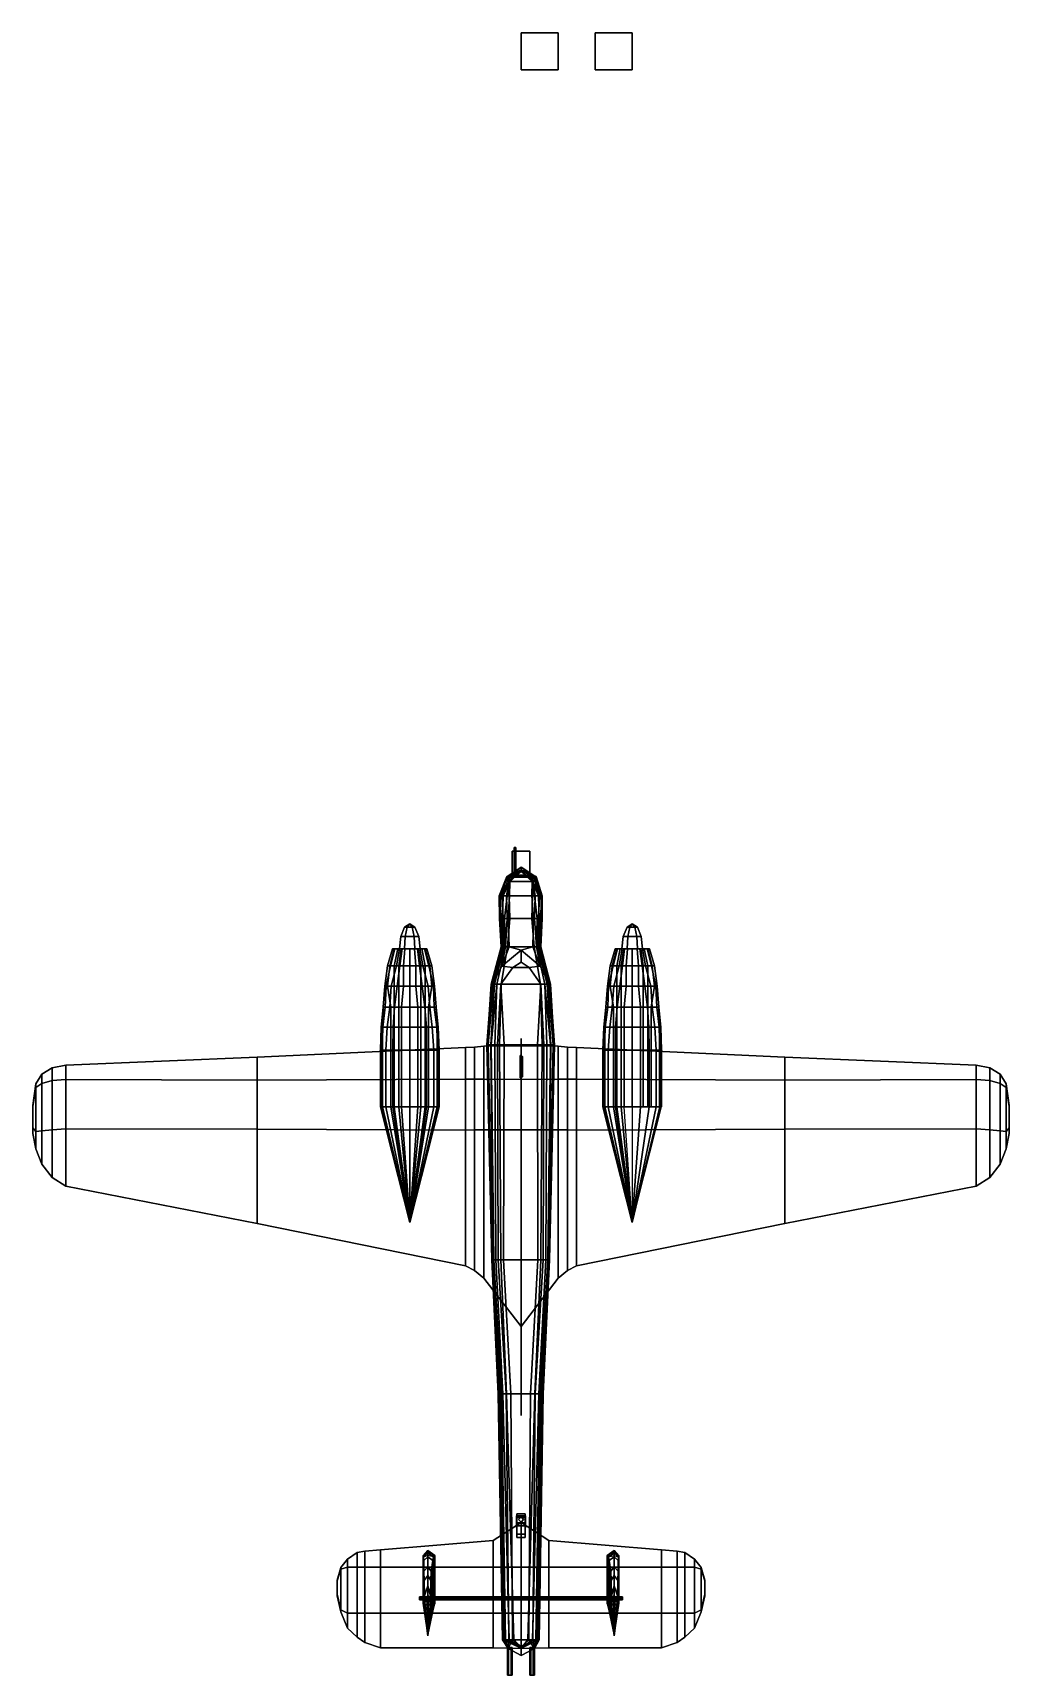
# Model space of a CAD drawing. Header units: millimetres. Extents: x -13.2 to 13.2, y -11.3 to 32.9.
import ezdxf

# ---------------------------------------------------------------- set-up
doc = ezdxf.new("R2010")
doc.units = ezdxf.units.MM
for name, color, linetype in [('propr', 1, 'Continuous'), ('w1', 5, 'Continuous'), ('w2', 5, 'Continuous')]:
    doc.layers.add(name, color=color, linetype=linetype)

msp = doc.modelspace()

# ---------------------------------------------------------------- linework, layer by layer
for points in [[(1, 32.94, 6.39), (1, 32.94, 5.39), (0, 32.94, 5.39), (0, 32.94, 6.39)], [(1, 32.94, 5.39), (1, 31.94, 5.39), (0, 31.94, 5.39), (0, 32.94, 5.39)], [(0, 32.94, 5.39), (0, 31.94, 5.39), (0, 31.94, 6.39), (0, 32.94, 6.39)], [(0, 32.94, 6.39), (0, 31.94, 6.39), (1, 31.94, 6.39), (1, 32.94, 6.39)], [(1, 31.94, 6.39), (1, 31.94, 5.39), (1, 32.94, 5.39), (1, 32.94, 6.39)], [(3, 32.94, 5.39), (3, 31.94, 5.39), (2, 31.94, 5.39), (2, 32.94, 5.39)], [(2, 32.94, 5.39), (2, 31.94, 5.39), (3, 31.94, 5.39), (3, 32.94, 5.39)], [(0, 31.94, 6.39), (0, 31.94, 5.39), (1, 31.94, 5.39), (1, 31.94, 6.39)], [(-0.24, 10.87, -1.03), (-0.24, 10.87, -1.03), (-0.24, 10.22, -1.39), (-0.24, 10.2, -0.38)], [(0.24, 10.2, -0.38), (0.24, 10.87, -1.03), (-0.24, 10.87, -1.03), (-0.24, 10.2, -0.38)], [(-0.24, 10.22, -1.39), (-0.24, 10.87, -1.03), (0.24, 10.87, -1.03), (0.24, 10.22, -1.39)], [(-0.18, 10.23, -0.09), (-0.16, 10.23, -0.07), (-0.16, 10.97, -0.07), (-0.18, 10.97, -0.09)], [(-0.16, 10.23, -0.11), (-0.18, 10.23, -0.09), (-0.18, 10.97, -0.09), (-0.16, 10.97, -0.11)], [(-0.16, 10.97, -0.07), (-0.14, 10.97, -0.09), (-0.16, 10.97, -0.11), (-0.18, 10.97, -0.09)], [(-0.16, 10.23, -0.07), (-0.14, 10.23, -0.09), (-0.14, 10.97, -0.09), (-0.16, 10.97, -0.07)], [(-0.14, 10.23, -0.09), (-0.16, 10.23, -0.11), (-0.16, 10.97, -0.11), (-0.14, 10.97, -0.09)], [(0.24, 10.22, -1.39), (0.24, 10.87, -1.03), (0.24, 10.87, -1.03), (0.24, 10.2, -0.38)], [(-0.351, 10.2, -1.2), (-0.569, 9.67, -1.198), (-0.585, 9.67, -0.642), (-0.386, 10.19, -0.64)], [(-0.386, 10.19, -0.64), (-0.585, 9.67, -0.642), (-0.585, 9.67, -0.202), (-0.379, 10.16, -0.2)], [(-0.569, 9.67, -1.198), (-0.351, 10.2, -1.2), (-0.315, 10.18, -1.39), (-0.508, 9.67, -1.391)], [(0, 10.44, -1.2), (-0.351, 10.2, -1.2), (-0.386, 10.19, -0.64), (0, 10.37, -0.64)], [(0, 10.37, -0.64), (-0.386, 10.19, -0.64), (-0.379, 10.16, -0.2), (0, 10.34, -0.2)], [(-0.365, 10.045, 0.11), (0, 10.32, 0.11), (0, 10.34, -0.2), (-0.379, 10.16, -0.2)], [(-0.365, 10.045, 0.11), (-0.3, 10.05, 0.54), (0, 10.32, 0.11), (-0.365, 10.045, 0.11)], [(-0.351, 10.2, -1.2), (0, 10.44, -1.2), (0, 10.44, -1.39), (-0.315, 10.18, -1.39)], [(-0.3, 10.17, -1.53), (-0.315, 10.18, -1.39), (0, 10.44, -1.39)], [(0.3, 10.17, -1.53), (-0.3, 10.17, -1.53), (0, 10.44, -1.39)], [(-0.3, 10.05, 0.54), (-0.3, 10.05, 0.54), (0.3, 10.05, 0.54), (0, 10.32, 0.11)], [(0.371, 10.2, -1.2), (0, 10.44, -1.2), (0, 10.37, -0.64), (0.406, 10.19, -0.64)], [(0, 10.44, -1.2), (0.371, 10.2, -1.2), (0.335, 10.18, -1.39), (0, 10.44, -1.39)], [(0.335, 10.18, -1.39), (0.3, 10.17, -1.53), (0, 10.44, -1.39)], [(0.406, 10.19, -0.64), (0, 10.37, -0.64), (0, 10.34, -0.2), (0.399, 10.16, -0.2)], [(0, 10.32, 0.11), (0.385, 10.045, 0.11), (0.399, 10.16, -0.2), (0, 10.34, -0.2)], [(0.3, 10.05, 0.54), (0.3, 10.05, 0.54), (0.385, 10.045, 0.11), (0, 10.32, 0.11)], [(0.371, 10.2, -1.2), (0.558, 9.67, -1.198), (0.497, 9.67, -1.391), (0.335, 10.18, -1.39)], [(0.558, 9.67, -1.198), (0.371, 10.2, -1.2), (0.406, 10.19, -0.64), (0.574, 9.67, -0.642)], [(0.574, 9.67, -0.642), (0.406, 10.19, -0.64), (0.399, 10.16, -0.2), (0.574, 9.67, -0.202)], [(-0.554, 9.67, 0.115), (-0.365, 10.045, 0.11), (-0.379, 10.16, -0.2), (-0.585, 9.67, -0.202)], [(-0.484, 9.67, 0.409), (-0.3, 10.05, 0.54), (-0.554, 9.67, 0.115), (-0.484, 9.67, 0.409)], [(-0.554, 9.67, 0.115), (-0.3, 10.05, 0.54), (-0.365, 10.045, 0.11), (-0.554, 9.67, 0.115)], [(-0.508, 9.67, -1.391), (-0.315, 10.18, -1.39), (-0.3, 10.17, -1.53), (-0.392, 9.67, -1.515)], [(-0.376, 9.67, 0.509), (-0.3, 10.05, 0.54), (-0.484, 9.67, 0.409), (-0.376, 9.67, 0.509)], [(-0.322, 9.67, -1.53), (-0.392, 9.67, -1.515), (-0.3, 10.17, -1.53)], [(-0.307, 9.67, 0.54), (-0.3, 10.05, 0.54), (-0.376, 9.67, 0.509), (-0.307, 9.67, 0.54)], [(0.311, 9.67, -1.53), (-0.322, 9.67, -1.53), (-0.3, 10.17, -1.53), (0.3, 10.17, -1.53)], [(0.3, 10.05, 0.54), (-0.3, 10.05, 0.54), (-0.307, 9.67, 0.54), (0.296, 9.67, 0.54)], [(0.365, 9.67, 0.509), (0.3, 10.05, 0.54), (0.296, 9.67, 0.54), (0.365, 9.67, 0.509)], [(0.335, 10.18, -1.39), (0.497, 9.67, -1.391), (0.381, 9.67, -1.515), (0.3, 10.17, -1.53)], [(0.381, 9.67, -1.515), (0.311, 9.67, -1.53), (0.3, 10.17, -1.53)], [(0.473, 9.67, 0.409), (0.3, 10.05, 0.54), (0.365, 9.67, 0.509), (0.473, 9.67, 0.409)], [(0.543, 9.67, 0.115), (0.3, 10.05, 0.54), (0.473, 9.67, 0.409), (0.543, 9.67, 0.115)], [(0.385, 10.045, 0.11), (0.3, 10.05, 0.54), (0.543, 9.67, 0.115), (0.385, 10.045, 0.11)], [(0.385, 10.045, 0.11), (0.543, 9.67, 0.115), (0.574, 9.67, -0.202), (0.399, 10.16, -0.2)], [(-0.585, 9.67, -0.642), (-0.569, 9.67, -1.198), (-0.536, 9.06, -1.167), (-0.58, 9.06, -0.642)], [(-0.585, 9.67, -0.202), (-0.585, 9.67, -0.642), (-0.58, 9.06, -0.642), (-0.58, 9.06, -0.227)], [(-0.554, 9.67, 0.115), (-0.585, 9.67, -0.202), (-0.58, 9.06, -0.227), (-0.558, 9.06, 0.167)], [(-0.569, 9.67, -1.198), (-0.508, 9.67, -1.391), (-0.478, 9.06, -1.349), (-0.536, 9.06, -1.167)], [(-0.484, 9.67, 0.409), (-0.554, 9.67, 0.115), (-0.558, 9.06, 0.167), (-0.5, 9.06, 0.443)], [(-0.508, 9.67, -1.391), (-0.392, 9.67, -1.515), (-0.369, 9.06, -1.466), (-0.478, 9.06, -1.349)], [(-0.376, 9.67, 0.509), (-0.484, 9.67, 0.409), (-0.5, 9.06, 0.443), (-0.449, 9.06, 0.509)], [(-0.307, 9.67, 0.54), (-0.376, 9.67, 0.509), (-0.449, 9.06, 0.509), (-0.347, 9.06, 0.56)], [(-0.392, 9.67, -1.515), (-0.322, 9.67, -1.53), (-0.303, 9.06, -1.48), (-0.369, 9.06, -1.466)], [(0.296, 9.67, 0.54), (-0.307, 9.67, 0.54), (-0.347, 9.06, 0.56), (0.338, 9.06, 0.56)], [(0.294, 9.06, -1.48), (-0.303, 9.06, -1.48), (-0.322, 9.67, -1.53), (0.311, 9.67, -1.53)], [(0.36, 9.06, -1.466), (0.294, 9.06, -1.48), (0.311, 9.67, -1.53), (0.381, 9.67, -1.515)], [(0.338, 9.06, 0.56), (0.44, 9.06, 0.509), (0.365, 9.67, 0.509), (0.296, 9.67, 0.54)], [(0.469, 9.06, -1.349), (0.36, 9.06, -1.466), (0.381, 9.67, -1.515), (0.497, 9.67, -1.391)], [(0.44, 9.06, 0.509), (0.491, 9.06, 0.443), (0.473, 9.67, 0.409), (0.365, 9.67, 0.509)], [(0.527, 9.06, -1.167), (0.469, 9.06, -1.349), (0.497, 9.67, -1.391), (0.558, 9.67, -1.198)], [(0.491, 9.06, 0.443), (0.549, 9.06, 0.167), (0.543, 9.67, 0.115), (0.473, 9.67, 0.409)], [(0.571, 9.06, -0.642), (0.527, 9.06, -1.167), (0.558, 9.67, -1.198), (0.574, 9.67, -0.642)], [(0.549, 9.06, 0.167), (0.571, 9.06, -0.227), (0.574, 9.67, -0.202), (0.543, 9.67, 0.115)], [(0.571, 9.06, -0.227), (0.571, 9.06, -0.642), (0.574, 9.67, -0.642), (0.574, 9.67, -0.202)], [(-0.58, 9.06, -0.642), (-0.536, 9.06, -1.167), (-0.481, 8.29, -1.319), (-0.537, 8.29, -0.815)], [(-0.58, 9.06, -0.227), (-0.58, 9.06, -0.642), (-0.537, 8.29, -0.815), (-0.537, 8.29, -0.405)], [(-0.558, 9.06, 0.167), (-0.58, 9.06, -0.227), (-0.537, 8.29, -0.405), (-0.525, 8.29, 0.317)], [(-0.5, 9.06, 0.443), (-0.558, 9.06, 0.167), (-0.525, 8.29, 0.317), (-0.5, 8.29, 0.509)], [(-0.536, 9.06, -1.167), (-0.478, 9.06, -1.349), (-0.45, 8.29, -1.363), (-0.481, 8.29, -1.319)], [(-0.449, 9.06, 0.509), (-0.5, 9.06, 0.443), (-0.5, 8.29, 0.509), (-0.419, 8.29, 0.609)], [(-0.478, 9.06, -1.349), (-0.369, 9.06, -1.466), (-0.419, 8.29, -1.4), (-0.45, 8.29, -1.363)], [(-0.347, 9.06, 0.56), (-0.449, 9.06, 0.509), (-0.419, 8.29, 0.609), (-0.32, 8.29, 0.64)], [(-0.369, 9.06, -1.466), (-0.303, 9.06, -1.48), (-0.363, 8.29, -1.419), (-0.419, 8.29, -1.4)], [(0.358, 8.29, -1.419), (-0.363, 8.29, -1.419), (-0.303, 9.06, -1.48), (0.294, 9.06, -1.48)], [(0.338, 9.06, 0.56), (-0.347, 9.06, 0.56), (-0.32, 8.29, 0.64), (0.315, 8.29, 0.64)], [(0.414, 8.29, -1.4), (0.358, 8.29, -1.419), (0.294, 9.06, -1.48), (0.36, 9.06, -1.466)], [(0.315, 8.29, 0.64), (0.414, 8.29, 0.609), (0.44, 9.06, 0.509), (0.338, 9.06, 0.56)], [(0.445, 8.29, -1.363), (0.414, 8.29, -1.4), (0.36, 9.06, -1.466), (0.469, 9.06, -1.349)], [(0.414, 8.29, 0.609), (0.495, 8.29, 0.509), (0.491, 9.06, 0.443), (0.44, 9.06, 0.509)], [(0.476, 8.29, -1.319), (0.445, 8.29, -1.363), (0.469, 9.06, -1.349), (0.527, 9.06, -1.167)], [(0.532, 8.29, -0.815), (0.476, 8.29, -1.319), (0.527, 9.06, -1.167), (0.571, 9.06, -0.642)], [(0.495, 8.29, 0.509), (0.52, 8.29, 0.317), (0.549, 9.06, 0.167), (0.491, 9.06, 0.443)], [(0.52, 8.29, 0.317), (0.532, 8.29, -0.405), (0.571, 9.06, -0.227), (0.549, 9.06, 0.167)], [(0.532, 8.29, -0.405), (0.532, 8.29, -0.815), (0.571, 9.06, -0.642), (0.571, 9.06, -0.227)], [(-0.537, 8.29, -0.405), (-0.537, 8.29, -0.815), (-0.798, 7.288, -0.632), (-0.806, 7.288, 0.037)], [(-0.525, 8.29, 0.317), (-0.537, 8.29, -0.405), (-0.806, 7.288, 0.037), (-0.767, 7.288, 0.622)], [(-0.537, 8.29, -0.815), (-0.481, 8.29, -1.319), (-0.744, 7.288, -1.125), (-0.798, 7.288, -0.632)], [(-0.5, 8.29, 0.509), (-0.525, 8.29, 0.317), (-0.767, 7.288, 0.622), (-0.52, 7.77, 0.65)], [(-0.481, 8.29, -1.319), (-0.45, 8.29, -1.363), (-0.713, 7.288, -1.217), (-0.744, 7.288, -1.125)], [(-0.45, 8.29, -1.363), (-0.419, 8.29, -1.4), (-0.652, 7.288, -1.294), (-0.713, 7.288, -1.217)], [(-0.419, 8.29, -1.4), (-0.363, 8.29, -1.419), (-0.536, 7.288, -1.34), (-0.652, 7.288, -1.294)], [(0.526, 7.288, -1.34), (-0.536, 7.288, -1.34), (-0.363, 8.29, -1.419), (0.358, 8.29, -1.419)], [(0, 8.2, 0.65), (-0.32, 8.29, 0.64), (-0.52, 7.77, 0.65)], [(-0.32, 8.29, 0.64), (-0.419, 8.29, 0.609), (-0.52, 7.77, 0.65)], [(-0.419, 8.29, 0.609), (-0.5, 8.29, 0.509), (-0.52, 7.77, 0.65)], [(0, 8.2, 0.65), (-0.52, 7.77, 0.65), (-0.22, 7.73, 1.13), (0, 7.88, 1.03)], [(0.315, 8.29, 0.64), (-0.32, 8.29, 0.64), (0, 8.2, 0.65)], [(0.315, 8.29, 0.64), (0, 8.2, 0.65), (0.52, 7.77, 0.65)], [(0.52, 7.77, 0.65), (0, 8.2, 0.65), (0, 7.88, 1.03), (0.22, 7.73, 1.13)], [(0.414, 8.29, 0.609), (0.315, 8.29, 0.64), (0.52, 7.77, 0.65)], [(0.641, 7.288, -1.294), (0.526, 7.288, -1.34), (0.358, 8.29, -1.419), (0.414, 8.29, -1.4)], [(0.703, 7.288, -1.217), (0.641, 7.288, -1.294), (0.414, 8.29, -1.4), (0.445, 8.29, -1.363)], [(0.495, 8.29, 0.509), (0.414, 8.29, 0.609), (0.52, 7.77, 0.65)], [(0.733, 7.288, -1.125), (0.703, 7.288, -1.217), (0.445, 8.29, -1.363), (0.476, 8.29, -1.319)], [(0.787, 7.288, -0.632), (0.733, 7.288, -1.125), (0.476, 8.29, -1.319), (0.532, 8.29, -0.815)], [(0.52, 7.77, 0.65), (0.756, 7.288, 0.622), (0.52, 8.29, 0.317), (0.495, 8.29, 0.509)], [(0.756, 7.288, 0.622), (0.795, 7.288, 0.037), (0.532, 8.29, -0.405), (0.52, 8.29, 0.317)], [(0.756, 7.288, 0.622), (0.52, 8.29, 0.317), (0.756, 7.288, 0.622)], [(0.795, 7.288, 0.037), (0.787, 7.288, -0.632), (0.532, 8.29, -0.815), (0.532, 8.29, -0.405)], [(-0.544, 7.288, 1.13), (-0.22, 7.73, 1.13), (-0.52, 7.77, 0.65), (-0.767, 7.288, 0.622)], [(0.22, 7.73, 1.13), (-0.22, 7.73, 1.13), (-0.544, 7.288, 1.13), (0.533, 7.288, 1.13)], [(0, 7.88, 1.03), (0, 7.88, 1.03), (-0.22, 7.73, 1.13), (0.22, 7.73, 1.13)], [(0.756, 7.288, 0.622), (0.52, 7.77, 0.65), (0.22, 7.73, 1.13), (0.533, 7.288, 1.13)], [(-0.798, 7.288, -0.632), (-0.744, 7.288, -1.125), (-0.884, 5.65, -0.971), (-0.917, 5.65, -0.762)], [(-0.806, 7.288, 0.037), (-0.798, 7.288, -0.632), (-0.917, 5.65, -0.762), (-0.909, 5.65, 0.365)], [(-0.767, 7.288, 0.622), (-0.806, 7.288, 0.037), (-0.909, 5.65, 0.365), (-0.884, 5.65, 0.783)], [(-0.744, 7.288, -1.125), (-0.713, 7.288, -1.217), (-0.817, 5.65, -1.071), (-0.884, 5.65, -0.971)], [(-0.656, 7.288, 0.876), (-0.767, 7.288, 0.622), (-0.884, 5.65, 0.783), (-0.808, 5.65, 0.958)], [(-0.713, 7.288, -1.217), (-0.652, 7.288, -1.294), (-0.708, 5.65, -1.13), (-0.817, 5.65, -1.071)], [(-0.544, 7.288, 1.13), (-0.656, 7.288, 0.876), (-0.808, 5.65, 0.958), (-0.633, 5.65, 1.092)], [(-0.652, 7.288, -1.294), (-0.536, 7.288, -1.34), (-0.583, 5.65, -1.18), (-0.708, 5.65, -1.13)], [(-0.544, 7.288, 1.13), (-0.544, 7.288, 1.13), (-0.633, 5.65, 1.092), (-0.458, 5.65, 1.15)], [(0.57, 5.65, -1.18), (-0.583, 5.65, -1.18), (-0.536, 7.288, -1.34), (0.526, 7.288, -1.34)], [(0.533, 7.288, 1.13), (-0.544, 7.288, 1.13), (-0.458, 5.65, 1.15), (0.444, 5.65, 1.15)], [(0.444, 5.65, 1.15), (0.62, 5.65, 1.092), (0.533, 7.288, 1.13)], [(0.695, 5.65, -1.13), (0.57, 5.65, -1.18), (0.526, 7.288, -1.34), (0.641, 7.288, -1.294)], [(0.62, 5.65, 1.092), (0.795, 5.65, 0.958), (0.645, 7.288, 0.876), (0.533, 7.288, 1.13)], [(0.803, 5.65, -1.071), (0.695, 5.65, -1.13), (0.641, 7.288, -1.294), (0.703, 7.288, -1.217)], [(0.795, 5.65, 0.958), (0.87, 5.65, 0.783), (0.756, 7.288, 0.622), (0.645, 7.288, 0.876)], [(0.87, 5.65, -0.971), (0.803, 5.65, -1.071), (0.703, 7.288, -1.217), (0.733, 7.288, -1.125)], [(0.904, 5.65, -0.762), (0.87, 5.65, -0.971), (0.733, 7.288, -1.125), (0.787, 7.288, -0.632)], [(0.87, 5.65, 0.783), (0.895, 5.65, 0.365), (0.795, 7.288, 0.037), (0.756, 7.288, 0.622)], [(0.895, 5.65, 0.365), (0.904, 5.65, -0.762), (0.787, 7.288, -0.632), (0.795, 7.288, 0.037)], [(0, 5.69, 1.14), (0, 5.82, 1.14), (0, 5.81, 2.06), (0, 5.72, 2.06)], [(0, 5.72, 2.06), (0, 5.81, 2.06), (0, 5.82, 1.14), (0, 5.69, 1.14)], [(-0.909, 5.65, 0.365), (-0.917, 5.65, -0.762), (-0.785, -0.15, -0.483), (-0.768, -0.15, 0.671)], [(-0.917, 5.65, -0.762), (-0.884, 5.65, -0.971), (-0.776, -0.15, -0.653), (-0.785, -0.15, -0.483)], [(-0.884, 5.65, 0.783), (-0.909, 5.65, 0.365), (-0.768, -0.15, 0.671), (-0.759, -0.15, 0.919)], [(-0.808, 5.65, 0.958), (-0.884, 5.65, 0.783), (-0.759, -0.15, 0.919), (-0.734, -0.15, 1.005)], [(-0.884, 5.65, -0.971), (-0.817, 5.65, -1.071), (-0.751, -0.15, -0.747), (-0.776, -0.15, -0.653)], [(-0.817, 5.65, -1.071), (-0.708, 5.65, -1.13), (-0.682, -0.15, -0.824), (-0.751, -0.15, -0.747)], [(-0.633, 5.65, 1.092), (-0.808, 5.65, 0.958), (-0.734, -0.15, 1.005), (-0.614, -0.15, 1.142)], [(-0.708, 5.65, -1.13), (-0.583, 5.65, -1.18), (-0.546, -0.15, -0.91), (-0.682, -0.15, -0.824)], [(-0.458, 5.65, 1.15), (-0.633, 5.65, 1.092), (-0.614, -0.15, 1.142), (-0.469, -0.15, 1.21)], [(0.531, -0.15, -0.91), (-0.546, -0.15, -0.91), (-0.583, 5.65, -1.18), (0.57, 5.65, -1.18)], [(0.444, 5.65, 1.15), (-0.458, 5.65, 1.15), (-0.469, -0.15, 1.21), (0.454, -0.15, 1.21)], [(-0.02, 5.295, 1.55), (-0.02, 5.365, 1.55), (-0.02, 5.275, 1.335), (-0.02, 5.226, 1.384)], [(-0.02, 5.365, 1.55), (0.04, 5.33, 1.55), (0.04, 5.251, 1.359), (-0.02, 5.275, 1.335)], [(-0.02, 5.226, 1.716), (-0.02, 5.275, 1.765), (-0.02, 5.365, 1.55), (-0.02, 5.295, 1.55)], [(-0.02, 5.275, 1.765), (0.04, 5.251, 1.741), (0.04, 5.33, 1.55), (-0.02, 5.365, 1.55)], [(0.04, 5.33, 1.55), (-0.02, 5.295, 1.55), (-0.02, 5.226, 1.384), (0.04, 5.251, 1.359)], [(0.04, 5.251, 1.741), (-0.02, 5.226, 1.716), (-0.02, 5.295, 1.55), (0.04, 5.33, 1.55)], [(0, -4.269, 2.155), (0, 5.72, 2.054), (0, 5.718, 2.012), (0, -4.268, 2.115)], [(0, -4.268, 2.115), (0, 5.718, 2.012), (0, 5.72, 2.054), (0, -4.269, 2.155)], [(0.454, -0.15, 1.21), (0.6, -0.15, 1.142), (0.62, 5.65, 1.092), (0.444, 5.65, 1.15)], [(0.668, -0.15, -0.824), (0.531, -0.15, -0.91), (0.57, 5.65, -1.18), (0.695, 5.65, -1.13)], [(0.6, -0.15, 1.142), (0.719, -0.15, 1.005), (0.795, 5.65, 0.958), (0.62, 5.65, 1.092)], [(0.737, -0.15, -0.747), (0.668, -0.15, -0.824), (0.695, 5.65, -1.13), (0.803, 5.65, -1.071)], [(0.719, -0.15, 1.005), (0.745, -0.15, 0.919), (0.87, 5.65, 0.783), (0.795, 5.65, 0.958)], [(0.762, -0.15, -0.653), (0.737, -0.15, -0.747), (0.803, 5.65, -1.071), (0.87, 5.65, -0.971)], [(0.745, -0.15, 0.919), (0.754, -0.15, 0.671), (0.895, 5.65, 0.365), (0.87, 5.65, 0.783)], [(0.754, -0.15, 0.671), (0.771, -0.15, -0.483), (0.904, 5.65, -0.762), (0.895, 5.65, 0.365)], [(0.771, -0.15, -0.483), (0.762, -0.15, -0.653), (0.87, 5.65, -0.971), (0.904, 5.65, -0.762)], [(-0.02, 5.226, 1.384), (-0.02, 5.275, 1.335), (-0.02, 5.06, 1.245), (-0.02, 5.06, 1.315)], [(-0.02, 5.275, 1.335), (0.04, 5.251, 1.359), (0.04, 5.06, 1.28), (-0.02, 5.06, 1.245)], [(-0.02, 5.06, 1.785), (-0.02, 5.06, 1.855), (-0.02, 5.275, 1.765), (-0.02, 5.226, 1.716)], [(-0.02, 5.06, 1.855), (0.04, 5.06, 1.82), (0.04, 5.251, 1.741), (-0.02, 5.275, 1.765)], [(0.04, 5.251, 1.359), (-0.02, 5.226, 1.384), (-0.02, 5.06, 1.315), (0.04, 5.06, 1.28)], [(0.04, 5.06, 1.82), (-0.02, 5.06, 1.785), (-0.02, 5.226, 1.716), (0.04, 5.251, 1.741)], [(0.04, 5.06, 1.15), (-0.02, 5.095, 1.15), (-0.02, 5.095, 1.26), (0.04, 5.06, 1.28)], [(-0.02, 5.095, 1.15), (-0.02, 5.025, 1.15), (-0.02, 5.025, 1.26), (-0.02, 5.095, 1.26)], [(-0.02, 5.025, 1.15), (0.04, 5.06, 1.15), (0.04, 5.06, 1.28), (-0.02, 5.025, 1.26)], [(0.04, 5.06, 1.28), (-0.02, 5.06, 1.315), (-0.02, 4.894, 1.384), (0.04, 4.869, 1.359)], [(-0.02, 5.06, 1.315), (-0.02, 5.06, 1.245), (-0.02, 4.845, 1.335), (-0.02, 4.894, 1.384)], [(-0.02, 5.06, 1.245), (0.04, 5.06, 1.28), (0.04, 4.869, 1.359), (-0.02, 4.845, 1.335)], [(0.04, 4.869, 1.741), (-0.02, 4.894, 1.716), (-0.02, 5.06, 1.785), (0.04, 5.06, 1.82)], [(-0.02, 4.894, 1.716), (-0.02, 4.845, 1.765), (-0.02, 5.06, 1.855), (-0.02, 5.06, 1.785)], [(-0.02, 4.845, 1.765), (0.04, 4.869, 1.741), (0.04, 5.06, 1.82), (-0.02, 5.06, 1.855)], [(0.04, 4.869, 1.359), (-0.02, 4.894, 1.384), (-0.02, 4.825, 1.55), (0.04, 4.79, 1.55)], [(-0.02, 4.894, 1.384), (-0.02, 4.845, 1.335), (-0.02, 4.755, 1.55), (-0.02, 4.825, 1.55)], [(0.04, 4.79, 1.55), (-0.02, 4.825, 1.55), (-0.02, 4.894, 1.716), (0.04, 4.869, 1.741)], [(-0.02, 4.825, 1.55), (-0.02, 4.755, 1.55), (-0.02, 4.845, 1.765), (-0.02, 4.894, 1.716)], [(-0.02, 4.845, 1.335), (0.04, 4.869, 1.359), (0.04, 4.79, 1.55), (-0.02, 4.755, 1.55)], [(-0.02, 4.755, 1.55), (0.04, 4.79, 1.55), (0.04, 4.869, 1.741), (-0.02, 4.845, 1.765)], [(-0.785, -0.15, -0.483), (-0.776, -0.15, -0.653), (-0.595, -3.76, -0.466), (-0.614, -3.76, -0.375)], [(-0.768, -0.15, 0.671), (-0.785, -0.15, -0.483), (-0.614, -3.76, -0.375), (-0.586, -3.76, 0.652)], [(-0.776, -0.15, -0.653), (-0.751, -0.15, -0.747), (-0.549, -3.76, -0.549), (-0.595, -3.76, -0.466)], [(-0.759, -0.15, 0.919), (-0.768, -0.15, 0.671), (-0.586, -3.76, 0.652), (-0.549, -3.76, 0.918)], [(-0.734, -0.15, 1.005), (-0.759, -0.15, 0.919), (-0.549, -3.76, 0.918), (-0.522, -3.76, 1.01)], [(-0.751, -0.15, -0.747), (-0.682, -0.15, -0.824), (-0.494, -3.76, -0.595), (-0.549, -3.76, -0.549)], [(-0.614, -0.15, 1.142), (-0.734, -0.15, 1.005), (-0.522, -3.76, 1.01), (-0.403, -3.76, 1.157)], [(-0.682, -0.15, -0.824), (-0.546, -0.15, -0.91), (-0.393, -3.76, -0.65), (-0.494, -3.76, -0.595)], [(-0.469, -0.15, 1.21), (-0.614, -0.15, 1.142), (-0.403, -3.76, 1.157), (-0.274, -3.76, 1.23)], [(0.377, -3.76, -0.65), (-0.393, -3.76, -0.65), (-0.546, -0.15, -0.91), (0.531, -0.15, -0.91)], [(0.454, -0.15, 1.21), (-0.469, -0.15, 1.21), (-0.274, -3.76, 1.23), (0.258, -3.76, 1.23)], [(0.258, -3.76, 1.23), (0.386, -3.76, 1.157), (0.6, -0.15, 1.142), (0.454, -0.15, 1.21)], [(0.478, -3.76, -0.595), (0.377, -3.76, -0.65), (0.531, -0.15, -0.91), (0.668, -0.15, -0.824)], [(0.386, -3.76, 1.157), (0.505, -3.76, 1.01), (0.719, -0.15, 1.005), (0.6, -0.15, 1.142)], [(0.533, -3.76, -0.549), (0.478, -3.76, -0.595), (0.668, -0.15, -0.824), (0.737, -0.15, -0.747)], [(0.505, -3.76, 1.01), (0.533, -3.76, 0.918), (0.745, -0.15, 0.919), (0.719, -0.15, 1.005)], [(0.579, -3.76, -0.466), (0.533, -3.76, -0.549), (0.737, -0.15, -0.747), (0.762, -0.15, -0.653)], [(0.533, -3.76, 0.918), (0.569, -3.76, 0.652), (0.754, -0.15, 0.671), (0.745, -0.15, 0.919)], [(0.569, -3.76, 0.652), (0.597, -3.76, -0.375), (0.771, -0.15, -0.483), (0.754, -0.15, 0.671)], [(0.597, -3.76, -0.375), (0.579, -3.76, -0.466), (0.762, -0.15, -0.653), (0.771, -0.15, -0.483)], [(-0.614, -3.76, -0.375), (-0.595, -3.76, -0.466), (-0.49, -10.4, 0.01), (-0.498, -10.4, 0.131)], [(-0.586, -3.76, 0.652), (-0.614, -3.76, -0.375), (-0.498, -10.4, 0.131), (-0.483, -10.4, 0.897)], [(-0.595, -3.76, -0.466), (-0.549, -3.76, -0.549), (-0.422, -10.4, -0.097), (-0.49, -10.4, 0.01)], [(-0.549, -3.76, 0.918), (-0.586, -3.76, 0.652), (-0.483, -10.4, 0.897), (-0.437, -10.4, 1.116)], [(-0.549, -3.76, -0.549), (-0.494, -3.76, -0.595), (-0.316, -10.4, -0.15), (-0.422, -10.4, -0.097)], [(-0.522, -3.76, 1.01), (-0.549, -3.76, 0.918), (-0.437, -10.4, 1.116), (-0.415, -10.4, 1.268)], [(-0.403, -3.76, 1.157), (-0.522, -3.76, 1.01), (-0.415, -10.4, 1.268), (-0.331, -10.4, 1.405)], [(-0.494, -3.76, -0.595), (-0.393, -3.76, -0.65), (-0.195, -10.4, -0.18), (-0.316, -10.4, -0.15)], [(-0.274, -3.76, 1.23), (-0.403, -3.76, 1.157), (-0.331, -10.4, 1.405), (-0.225, -10.4, 1.45)], [(0.184, -10.4, -0.18), (-0.195, -10.4, -0.18), (-0.393, -3.76, -0.65), (0.377, -3.76, -0.65)], [(0.258, -3.76, 1.23), (-0.274, -3.76, 1.23), (-0.225, -10.4, 1.45), (0.215, -10.4, 1.45)], [(0.306, -10.4, -0.15), (0.184, -10.4, -0.18), (0.377, -3.76, -0.65), (0.478, -3.76, -0.595)], [(0.215, -10.4, 1.45), (0.321, -10.4, 1.405), (0.386, -3.76, 1.157), (0.258, -3.76, 1.23)], [(0.412, -10.4, -0.097), (0.306, -10.4, -0.15), (0.478, -3.76, -0.595), (0.533, -3.76, -0.549)], [(0.321, -10.4, 1.405), (0.404, -10.4, 1.268), (0.505, -3.76, 1.01), (0.386, -3.76, 1.157)], [(0.404, -10.4, 1.268), (0.427, -10.4, 1.116), (0.533, -3.76, 0.918), (0.505, -3.76, 1.01)], [(0.48, -10.4, 0.01), (0.412, -10.4, -0.097), (0.533, -3.76, -0.549), (0.579, -3.76, -0.466)], [(0.427, -10.4, 1.116), (0.472, -10.4, 0.897), (0.569, -3.76, 0.652), (0.533, -3.76, 0.918)], [(0.472, -10.4, 0.897), (0.488, -10.4, 0.131), (0.597, -3.76, -0.375), (0.569, -3.76, 0.652)], [(0.488, -10.4, 0.131), (0.48, -10.4, 0.01), (0.579, -3.76, -0.466), (0.597, -3.76, -0.375)], [(0, -4.35, 1.24), (0, -4.24, 1.24), (0, -4.27, 2.18), (0, -4.34, 2.18)], [(0, -4.34, 2.18), (0, -4.27, 2.18), (0, -4.24, 1.24), (0, -4.35, 1.24)], [(-0.12, -7.24, -0.68), (-0.12, -7.05, -0.68), (-0.12, -7.05, -0.56), (-0.12, -7.24, -0.56)], [(-0.12, -7.24, -0.56), (-0.12, -7.05, -0.56), (-0.12, -7.05, -0.68), (-0.12, -7.24, -0.68)], [(-0.12, -7.37, -0.93), (-0.12, -7.3, -0.93), (-0.12, -7.05, -0.68), (-0.12, -7.24, -0.68)], [(-0.12, -7.24, -0.68), (-0.12, -7.05, -0.68), (-0.12, -7.3, -0.93), (-0.12, -7.37, -0.93)], [(-0.12, -7.24, -0.56), (-0.12, -7.05, -0.56), (0.12, -7.05, -0.56), (0.12, -7.24, -0.56)], [(0.12, -7.24, -0.56), (0.12, -7.05, -0.56), (-0.12, -7.05, -0.56), (-0.12, -7.24, -0.56)], [(-0.11, -7, -0.9), (-0.11, -7.094, -0.674), (0.11, -7.094, -0.674), (0.11, -7, -0.9)], [(-0.11, -7.094, -1.126), (-0.11, -7, -0.9), (0.11, -7, -0.9), (0.11, -7.094, -1.126)], [(-0.11, -7.32, -1.22), (-0.11, -7.094, -0.674), (-0.11, -7, -0.9), (-0.11, -7.094, -1.126)], [(0, -7.08, -0.56), (-0.07, -7.15, -0.56), (-0.07, -7.15, -0.4), (0, -7.08, -0.4)], [(0.07, -7.15, -0.56), (0, -7.08, -0.56), (0, -7.08, -0.4), (0.07, -7.15, -0.4)], [(0.11, -7.094, -0.674), (0.11, -7.32, -1.22), (0.11, -7.094, -1.126), (0.11, -7, -0.9)], [(0.12, -7.24, -0.56), (0.12, -7.05, -0.56), (0.12, -7.05, -0.68), (0.12, -7.24, -0.68)], [(0.12, -7.24, -0.68), (0.12, -7.05, -0.68), (0.12, -7.05, -0.56), (0.12, -7.24, -0.56)], [(0.12, -7.37, -0.93), (0.12, -7.3, -0.93), (0.12, -7.05, -0.68), (0.12, -7.24, -0.68)], [(0.12, -7.24, -0.68), (0.12, -7.05, -0.68), (0.12, -7.3, -0.93), (0.12, -7.37, -0.93)], [(-0.11, -7.094, -0.674), (-0.11, -7.32, -0.58), (0.11, -7.32, -0.58), (0.11, -7.094, -0.674)], [(-0.11, -7.32, -1.22), (-0.11, -7.094, -1.126), (0.11, -7.094, -1.126), (0.11, -7.32, -1.22)], [(-0.11, -7.546, -1.126), (-0.11, -7.32, -0.58), (-0.11, -7.094, -0.674), (-0.11, -7.32, -1.22)], [(-0.11, -7.32, -0.58), (-0.11, -7.546, -0.674), (0.11, -7.546, -0.674), (0.11, -7.32, -0.58)], [(-0.11, -7.546, -1.126), (-0.11, -7.32, -1.22), (0.11, -7.32, -1.22), (0.11, -7.546, -1.126)], [(-0.11, -7.64, -0.9), (-0.11, -7.546, -0.674), (-0.11, -7.32, -0.58), (-0.11, -7.546, -1.126)], [(-0.07, -7.15, -0.56), (0, -7.22, -0.56), (0, -7.22, -0.4), (-0.07, -7.15, -0.4)], [(0, -7.22, -0.56), (0.07, -7.15, -0.56), (0.07, -7.15, -0.4), (0, -7.22, -0.4)], [(0.11, -7.32, -0.58), (0.11, -7.546, -1.126), (0.11, -7.32, -1.22), (0.11, -7.094, -0.674)], [(0.11, -7.546, -0.674), (0.11, -7.64, -0.9), (0.11, -7.546, -1.126), (0.11, -7.32, -0.58)], [(-0.11, -7.546, -0.674), (-0.11, -7.64, -0.9), (0.11, -7.64, -0.9), (0.11, -7.546, -0.674)], [(-0.11, -7.64, -0.9), (-0.11, -7.546, -1.126), (0.11, -7.546, -1.126), (0.11, -7.64, -0.9)], [(-2.74, -9.24, 1.16), (-2.74, -9.28, 1.2), (2.74, -9.28, 1.2), (2.74, -9.24, 1.16)], [(-2.74, -9.28, 1.12), (-2.74, -9.24, 1.16), (2.74, -9.24, 1.16), (2.74, -9.28, 1.12)], [(-2.74, -9.24, 1.16), (-2.74, -9.28, 1.12), (-2.74, -9.32, 1.16), (-2.74, -9.28, 1.2)], [(-2.74, -9.28, 1.2), (-2.74, -9.32, 1.16), (2.74, -9.32, 1.16), (2.74, -9.28, 1.2)], [(-2.74, -9.32, 1.16), (-2.74, -9.28, 1.12), (2.74, -9.28, 1.12), (2.74, -9.32, 1.16)], [(2.74, -9.28, 1.2), (2.74, -9.32, 1.16), (2.74, -9.28, 1.12), (2.74, -9.24, 1.16)], [(-0.498, -10.4, 0.131), (-0.344, -10.63, 0.13), (-0.344, -10.63, 0.89), (-0.483, -10.4, 0.897)], [(-0.49, -10.4, 0.01), (0, -10.62, -0.16), (-0.344, -10.63, 0.13), (-0.498, -10.4, 0.131)], [(0, -10.62, -0.16), (0, -10.62, -0.16), (-0.49, -10.4, 0.01), (-0.422, -10.4, -0.097)], [(-0.344, -10.63, 0.89), (-0.344, -10.63, 0.89), (-0.437, -10.4, 1.116), (-0.483, -10.4, 0.897)], [(-0.344, -10.63, 0.89), (-0.344, -10.63, 0.89), (-0.415, -10.4, 1.268), (-0.437, -10.4, 1.116)], [(0, -10.62, -0.16), (0, -10.62, -0.16), (-0.422, -10.4, -0.097), (-0.316, -10.4, -0.15)], [(-0.344, -10.63, 0.89), (-0.344, -10.63, 0.89), (-0.331, -10.4, 1.405), (-0.415, -10.4, 1.268)], [(-0.333, -11.35, 0.804), (-0.365, -11.35, 0.86), (-0.365, -10.6, 0.86), (-0.333, -10.6, 0.804)], [(-0.365, -11.35, 0.86), (-0.333, -11.35, 0.916), (-0.333, -10.6, 0.916), (-0.365, -10.6, 0.86)], [(-0.344, -10.63, 0.89), (0, -10.82, 0.89), (0, -10.59, 1.33), (-0.225, -10.4, 1.45)], [(-0.344, -10.63, 0.89), (-0.344, -10.63, 0.89), (-0.225, -10.4, 1.45), (-0.331, -10.4, 1.405)], [(0, -10.62, -0.16), (0, -10.62, -0.16), (0, -10.82, 0.13), (-0.344, -10.63, 0.13)], [(-0.268, -11.35, 0.804), (-0.333, -11.35, 0.804), (-0.333, -10.6, 0.804), (-0.268, -10.6, 0.804)], [(-0.333, -11.35, 0.916), (-0.268, -11.35, 0.916), (-0.268, -10.6, 0.916), (-0.333, -10.6, 0.916)], [(0, -10.62, -0.16), (0, -10.62, -0.16), (-0.316, -10.4, -0.15), (-0.195, -10.4, -0.18)], [(-0.235, -11.35, 0.86), (-0.268, -11.35, 0.804), (-0.268, -10.6, 0.804), (-0.235, -10.6, 0.86)], [(-0.268, -11.35, 0.916), (-0.235, -11.35, 0.86), (-0.235, -10.6, 0.86), (-0.268, -10.6, 0.916)], [(0.215, -10.4, 1.45), (-0.225, -10.4, 1.45), (0, -10.59, 1.33)], [(0, -10.62, -0.16), (0, -10.62, -0.16), (-0.195, -10.4, -0.18), (0.184, -10.4, -0.18)], [(0, -10.82, 0.89), (0.364, -10.63, 0.89), (0.215, -10.4, 1.45), (0, -10.59, 1.33)], [(0, -10.62, -0.16), (0, -10.62, -0.16), (0.184, -10.4, -0.18), (0.306, -10.4, -0.15)], [(0, -10.62, -0.16), (0, -10.62, -0.16), (0.306, -10.4, -0.15), (0.412, -10.4, -0.097)], [(0, -10.62, -0.16), (0, -10.62, -0.16), (0.412, -10.4, -0.097), (0.48, -10.4, 0.01)], [(0, -10.62, -0.16), (0.48, -10.4, 0.01), (0.488, -10.4, 0.131), (0.364, -10.63, 0.13)], [(0, -10.62, -0.16), (0, -10.62, -0.16), (0.364, -10.63, 0.13), (0, -10.82, 0.13)], [(0.321, -10.4, 1.405), (0.215, -10.4, 1.45), (0.364, -10.63, 0.89)], [(0.235, -11.35, 0.86), (0.267, -11.35, 0.916), (0.267, -10.6, 0.916), (0.235, -10.6, 0.86)], [(0.267, -11.35, 0.804), (0.235, -11.35, 0.86), (0.235, -10.6, 0.86), (0.267, -10.6, 0.804)], [(0.267, -11.35, 0.916), (0.332, -11.35, 0.916), (0.332, -10.6, 0.916), (0.267, -10.6, 0.916)], [(0.332, -11.35, 0.804), (0.267, -11.35, 0.804), (0.267, -10.6, 0.804), (0.332, -10.6, 0.804)], [(0.404, -10.4, 1.268), (0.321, -10.4, 1.405), (0.364, -10.63, 0.89)], [(0.332, -11.35, 0.916), (0.365, -11.35, 0.86), (0.365, -10.6, 0.86), (0.332, -10.6, 0.916)], [(0.365, -11.35, 0.86), (0.332, -11.35, 0.804), (0.332, -10.6, 0.804), (0.365, -10.6, 0.86)], [(0.364, -10.63, 0.13), (0.488, -10.4, 0.131), (0.472, -10.4, 0.897), (0.364, -10.63, 0.89)], [(0.472, -10.4, 0.897), (0.427, -10.4, 1.116), (0.364, -10.63, 0.89)], [(0.427, -10.4, 1.116), (0.404, -10.4, 1.268), (0.364, -10.63, 0.89)], [(-0.344, -10.63, 0.13), (0, -10.82, 0.13), (0, -10.82, 0.89), (-0.344, -10.63, 0.89)], [(0, -10.82, 0.13), (0.364, -10.63, 0.13), (0.364, -10.63, 0.89), (0, -10.82, 0.89)], [(-0.333, -11.35, 0.804), (-0.268, -11.35, 0.804), (-0.235, -11.35, 0.86), (-0.365, -11.35, 0.86)], [(-0.365, -11.35, 0.86), (-0.235, -11.35, 0.86), (-0.268, -11.35, 0.916), (-0.333, -11.35, 0.916)], [(0.235, -11.35, 0.86), (0.365, -11.35, 0.86), (0.332, -11.35, 0.916), (0.267, -11.35, 0.916)], [(0.267, -11.35, 0.804), (0.332, -11.35, 0.804), (0.365, -11.35, 0.86), (0.235, -11.35, 0.86)]]:
    msp.add_3dface(points)
at = {"layer": 'propr'}
for points in [[(-3, 8.91, -0.4), (-3.14, 8.82, -0.4), (-3.07, 8.82, -0.279), (-3, 8.91, -0.4)], [(-3, 8.91, -0.4), (-3.07, 8.82, -0.521), (-3.14, 8.82, -0.4), (-3, 8.91, -0.4)], [(-3, 8.91, -0.4), (-3.07, 8.82, -0.279), (-2.93, 8.82, -0.279), (-3, 8.91, -0.4)], [(-3, 8.91, -0.4), (-2.93, 8.82, -0.521), (-3.07, 8.82, -0.521), (-3, 8.91, -0.4)], [(-3, 8.91, -0.4), (-2.93, 8.82, -0.279), (-2.86, 8.82, -0.4), (-3, 8.91, -0.4)], [(-3, 8.91, -0.4), (-2.86, 8.82, -0.4), (-2.93, 8.82, -0.521), (-3, 8.91, -0.4)], [(3, 8.91, -0.4), (2.93, 8.82, -0.521), (2.86, 8.82, -0.4), (3, 8.91, -0.4)], [(3, 8.91, -0.4), (2.86, 8.82, -0.4), (2.93, 8.82, -0.279), (3, 8.91, -0.4)], [(3, 8.91, -0.4), (3.07, 8.82, -0.521), (2.93, 8.82, -0.521), (3, 8.91, -0.4)], [(3, 8.91, -0.4), (2.93, 8.82, -0.279), (3.07, 8.82, -0.279), (3, 8.91, -0.4)], [(3, 8.91, -0.4), (3.14, 8.82, -0.4), (3.07, 8.82, -0.521), (3, 8.91, -0.4)], [(3, 8.91, -0.4), (3.07, 8.82, -0.279), (3.14, 8.82, -0.4), (3, 8.91, -0.4)], [(-3.242, 8.57, -0.4), (-3.28, 8.24, -0.4), (-3.14, 8.24, -0.158), (-3.121, 8.57, -0.19)], [(-3.121, 8.57, -0.61), (-3.14, 8.24, -0.642), (-3.28, 8.24, -0.4), (-3.242, 8.57, -0.4)], [(-3.14, 8.82, -0.4), (-3.242, 8.57, -0.4), (-3.121, 8.57, -0.19), (-3.07, 8.82, -0.279)], [(-3.07, 8.82, -0.521), (-3.121, 8.57, -0.61), (-3.242, 8.57, -0.4), (-3.14, 8.82, -0.4)], [(-3.121, 8.57, -0.19), (-3.14, 8.24, -0.158), (-2.86, 8.24, -0.158), (-2.879, 8.57, -0.19)], [(-2.879, 8.57, -0.61), (-2.86, 8.24, -0.642), (-3.14, 8.24, -0.642), (-3.121, 8.57, -0.61)], [(-3.07, 8.82, -0.279), (-3.121, 8.57, -0.19), (-2.879, 8.57, -0.19), (-2.93, 8.82, -0.279)], [(-2.93, 8.82, -0.521), (-2.879, 8.57, -0.61), (-3.121, 8.57, -0.61), (-3.07, 8.82, -0.521)], [(-2.93, 8.82, -0.279), (-2.879, 8.57, -0.19), (-2.758, 8.57, -0.4), (-2.86, 8.82, -0.4)], [(-2.86, 8.82, -0.4), (-2.758, 8.57, -0.4), (-2.879, 8.57, -0.61), (-2.93, 8.82, -0.521)], [(-2.879, 8.57, -0.19), (-2.86, 8.24, -0.158), (-2.72, 8.24, -0.4), (-2.758, 8.57, -0.4)], [(-2.758, 8.57, -0.4), (-2.72, 8.24, -0.4), (-2.86, 8.24, -0.642), (-2.879, 8.57, -0.61)], [(2.879, 8.57, -0.61), (2.86, 8.24, -0.642), (2.72, 8.24, -0.4), (2.758, 8.57, -0.4)], [(2.758, 8.57, -0.4), (2.72, 8.24, -0.4), (2.86, 8.24, -0.158), (2.879, 8.57, -0.19)], [(2.93, 8.82, -0.521), (2.879, 8.57, -0.61), (2.758, 8.57, -0.4), (2.86, 8.82, -0.4)], [(2.86, 8.82, -0.4), (2.758, 8.57, -0.4), (2.879, 8.57, -0.19), (2.93, 8.82, -0.279)], [(3.121, 8.57, -0.61), (3.14, 8.24, -0.642), (2.86, 8.24, -0.642), (2.879, 8.57, -0.61)], [(2.879, 8.57, -0.19), (2.86, 8.24, -0.158), (3.14, 8.24, -0.158), (3.121, 8.57, -0.19)], [(3.07, 8.82, -0.521), (3.121, 8.57, -0.61), (2.879, 8.57, -0.61), (2.93, 8.82, -0.521)], [(2.93, 8.82, -0.279), (2.879, 8.57, -0.19), (3.121, 8.57, -0.19), (3.07, 8.82, -0.279)], [(3.14, 8.82, -0.4), (3.242, 8.57, -0.4), (3.121, 8.57, -0.61), (3.07, 8.82, -0.521)], [(3.07, 8.82, -0.279), (3.121, 8.57, -0.19), (3.242, 8.57, -0.4), (3.14, 8.82, -0.4)], [(3.242, 8.57, -0.4), (3.28, 8.24, -0.4), (3.14, 8.24, -0.642), (3.121, 8.57, -0.61)], [(3.121, 8.57, -0.19), (3.14, 8.24, -0.158), (3.28, 8.24, -0.4), (3.242, 8.57, -0.4)]]:
    msp.add_3dface(points, dxfattribs=at)
at = {"layer": 'w1'}
for points in [[(2.461, 7.782, -0.996), (2.4, 7.782, -0.882), (2.535, 8.238, -0.882), (2.582, 8.238, -0.971)], [(2.4, 7.782, -0.768), (2.483, 7.782, -0.464), (2.6, 8.238, -0.559), (2.535, 8.238, -0.794)], [(2.4, 7.782, -0.882), (2.4, 7.782, -0.768), (2.535, 8.238, -0.794), (2.535, 8.238, -0.882)], [(2.582, 7.782, -1.33), (2.461, 7.782, -0.996), (2.582, 8.238, -0.971), (2.676, 8.238, -1.059)], [(2.483, 7.782, -0.464), (2.643, 7.782, -0.122), (2.723, 8.238, -0.294), (2.6, 8.238, -0.559)], [(2.535, 8.238, -0.794), (2.6, 8.238, -0.559), (3.4, 8.238, -0.559), (3.465, 8.238, -0.794)], [(2.535, 8.238, -0.882), (2.535, 8.238, -0.794), (3.465, 8.238, -0.794), (3.465, 8.238, -0.882)], [(2.582, 8.238, -0.971), (2.535, 8.238, -0.882), (3.465, 8.238, -0.882), (3.418, 8.238, -0.971)], [(2.704, 7.782, -1.398), (2.582, 7.782, -1.33), (2.676, 8.238, -1.059), (2.77, 8.238, -1.1)], [(2.676, 8.238, -1.059), (2.582, 8.238, -0.971), (3.418, 8.238, -0.971), (3.324, 8.238, -1.059)], [(2.6, 8.238, -0.559), (2.723, 8.238, -0.294), (3.277, 8.238, -0.294), (3.4, 8.238, -0.559)], [(2.643, 7.782, -0.122), (2.734, 7.782, -0.001), (2.794, 8.238, -0.199), (2.723, 8.238, -0.294)], [(2.77, 8.238, -1.1), (2.676, 8.238, -1.059), (3.324, 8.238, -1.059), (3.23, 8.238, -1.1)], [(3, 7.782, -1.429), (2.704, 7.782, -1.398), (2.77, 8.238, -1.1), (3, 8.238, -1.124)], [(2.723, 8.238, -0.294), (2.794, 8.238, -0.199), (3.206, 8.238, -0.199), (3.277, 8.238, -0.294)], [(2.87, 8.238, -0.158), (2.794, 8.238, -0.199), (2.734, 7.782, -0.001), (2.833, 7.782, 0.053)], [(3, 8.238, -1.124), (2.77, 8.238, -1.1), (3.23, 8.238, -1.1), (3, 8.238, -1.124)], [(2.794, 8.238, -0.199), (2.87, 8.238, -0.158), (3.13, 8.238, -0.158), (3.206, 8.238, -0.199)], [(3, 8.238, -0.129), (2.87, 8.238, -0.158), (2.833, 7.782, 0.053), (3, 7.782, 0.091)], [(2.87, 8.238, -0.158), (3, 8.238, -0.129), (3, 8.238, -0.129), (3.13, 8.238, -0.158)], [(3, 8.238, -1.124), (3.23, 8.238, -1.1), (3.296, 7.782, -1.398), (3, 7.782, -1.429)], [(3, 7.782, 0.091), (3.167, 7.782, 0.053), (3.13, 8.238, -0.158), (3, 8.238, -0.129)], [(3.167, 7.782, 0.053), (3.266, 7.782, -0.001), (3.206, 8.238, -0.199), (3.13, 8.238, -0.158)], [(3.277, 8.238, -0.294), (3.206, 8.238, -0.199), (3.266, 7.782, -0.001), (3.357, 7.782, -0.122)], [(3.23, 8.238, -1.1), (3.324, 8.238, -1.059), (3.418, 7.782, -1.33), (3.296, 7.782, -1.398)], [(3.4, 8.238, -0.559), (3.277, 8.238, -0.294), (3.357, 7.782, -0.122), (3.517, 7.782, -0.464)], [(3.324, 8.238, -1.059), (3.418, 8.238, -0.971), (3.539, 7.782, -0.996), (3.418, 7.782, -1.33)], [(3.465, 8.238, -0.794), (3.4, 8.238, -0.559), (3.517, 7.782, -0.464), (3.6, 7.782, -0.768)], [(3.418, 8.238, -0.971), (3.465, 8.238, -0.882), (3.6, 7.782, -0.882), (3.539, 7.782, -0.996)], [(3.465, 8.238, -0.882), (3.465, 8.238, -0.794), (3.6, 7.782, -0.768), (3.6, 7.782, -0.882)], [(2.4, 7.228, -1.11), (2.331, 7.228, -0.935), (2.4, 7.782, -0.882), (2.461, 7.782, -0.996)], [(2.331, 7.228, -0.935), (2.331, 7.228, -0.57), (2.4, 7.782, -0.768), (2.4, 7.782, -0.882)], [(2.331, 7.228, -0.57), (2.362, 7.228, -0.327), (2.483, 7.782, -0.464), (2.4, 7.782, -0.768)], [(2.362, 7.228, -0.327), (2.499, 7.228, -0.023), (2.643, 7.782, -0.122), (2.483, 7.782, -0.464)], [(2.582, 7.228, -1.353), (2.4, 7.228, -1.11), (2.461, 7.782, -0.996), (2.582, 7.782, -1.33)], [(2.499, 7.228, -0.023), (2.666, 7.228, 0.151), (2.734, 7.782, -0.001), (2.643, 7.782, -0.122)], [(2.704, 7.228, -1.383), (2.582, 7.228, -1.353), (2.582, 7.782, -1.33), (2.704, 7.782, -1.398)], [(2.833, 7.782, 0.053), (2.734, 7.782, -0.001), (2.666, 7.228, 0.151), (2.833, 7.228, 0.235)], [(3, 7.228, -1.398), (2.704, 7.228, -1.383), (2.704, 7.782, -1.398), (3, 7.782, -1.429)], [(3, 7.782, 0.091), (2.833, 7.782, 0.053), (2.833, 7.228, 0.235), (3, 7.228, 0.258)], [(3, 7.228, 0.258), (3.167, 7.228, 0.235), (3.167, 7.782, 0.053), (3, 7.782, 0.091)], [(3, 7.782, -1.429), (3.296, 7.782, -1.398), (3.296, 7.228, -1.383), (3, 7.228, -1.398)], [(3.167, 7.228, 0.235), (3.334, 7.228, 0.151), (3.266, 7.782, -0.001), (3.167, 7.782, 0.053)], [(3.357, 7.782, -0.122), (3.266, 7.782, -0.001), (3.334, 7.228, 0.151), (3.501, 7.228, -0.023)], [(3.296, 7.782, -1.398), (3.418, 7.782, -1.33), (3.418, 7.228, -1.353), (3.296, 7.228, -1.383)], [(3.517, 7.782, -0.464), (3.357, 7.782, -0.122), (3.501, 7.228, -0.023), (3.638, 7.228, -0.327)], [(3.418, 7.782, -1.33), (3.539, 7.782, -0.996), (3.6, 7.228, -1.11), (3.418, 7.228, -1.353)], [(3.6, 7.782, -0.768), (3.517, 7.782, -0.464), (3.638, 7.228, -0.327), (3.669, 7.228, -0.57)], [(3.539, 7.782, -0.996), (3.6, 7.782, -0.882), (3.669, 7.228, -0.935), (3.6, 7.228, -1.11)], [(3.6, 7.782, -0.882), (3.6, 7.782, -0.768), (3.669, 7.228, -0.57), (3.669, 7.228, -0.935)], [(2.491, 6.665, -1.323), (2.286, 6.665, -1.019), (2.331, 7.228, -0.935), (2.4, 7.228, -1.11)], [(2.286, 6.665, -1.019), (2.286, 6.665, -0.654), (2.331, 7.228, -0.57), (2.331, 7.228, -0.935)], [(2.286, 6.665, -0.654), (2.339, 6.665, -0.312), (2.362, 7.228, -0.327), (2.331, 7.228, -0.57)], [(2.339, 6.665, -0.312), (2.461, 6.665, 0.03), (2.499, 7.228, -0.023), (2.362, 7.228, -0.327)], [(2.582, 6.665, -1.368), (2.491, 6.665, -1.323), (2.4, 7.228, -1.11), (2.582, 7.228, -1.353)], [(2.461, 6.665, 0.03), (2.59, 6.665, 0.197), (2.666, 7.228, 0.151), (2.499, 7.228, -0.023)], [(2.704, 6.665, -1.398), (2.582, 6.665, -1.368), (2.582, 7.228, -1.353), (2.704, 7.228, -1.383)], [(2.833, 7.228, 0.235), (2.666, 7.228, 0.151), (2.59, 6.665, 0.197), (2.78, 6.665, 0.311)], [(3, 6.665, -1.421), (2.704, 6.665, -1.398), (2.704, 7.228, -1.383), (3, 7.228, -1.398)], [(3, 7.228, 0.258), (2.833, 7.228, 0.235), (2.78, 6.665, 0.311), (3, 6.665, 0.356)], [(3, 7.228, -1.398), (3.296, 7.228, -1.383), (3.296, 6.665, -1.398), (3, 6.665, -1.421)], [(3, 6.665, 0.356), (3.22, 6.665, 0.311), (3.167, 7.228, 0.235), (3, 7.228, 0.258)], [(3.22, 6.665, 0.311), (3.41, 6.665, 0.197), (3.334, 7.228, 0.151), (3.167, 7.228, 0.235)], [(3.296, 7.228, -1.383), (3.418, 7.228, -1.353), (3.418, 6.665, -1.368), (3.296, 6.665, -1.398)], [(3.501, 7.228, -0.023), (3.334, 7.228, 0.151), (3.41, 6.665, 0.197), (3.539, 6.665, 0.03)], [(3.418, 7.228, -1.353), (3.6, 7.228, -1.11), (3.509, 6.665, -1.323), (3.418, 6.665, -1.368)], [(3.638, 7.228, -0.327), (3.501, 7.228, -0.023), (3.539, 6.665, 0.03), (3.661, 6.665, -0.312)], [(3.6, 7.228, -1.11), (3.669, 7.228, -0.935), (3.714, 6.665, -1.019), (3.509, 6.665, -1.323)], [(3.669, 7.228, -0.57), (3.638, 7.228, -0.327), (3.661, 6.665, -0.312), (3.714, 6.665, -0.654)], [(3.669, 7.228, -0.935), (3.669, 7.228, -0.57), (3.714, 6.665, -0.654), (3.714, 6.665, -1.019)], [(2.263, 6.126, -1.034), (2.233, 6.126, -0.669), (2.286, 6.665, -0.654), (2.286, 6.665, -1.019)], [(2.233, 6.126, -0.669), (2.271, 6.126, -0.327), (2.339, 6.665, -0.312), (2.286, 6.665, -0.654)], [(2.491, 6.126, -1.338), (2.263, 6.126, -1.034), (2.286, 6.665, -1.019), (2.491, 6.665, -1.323)], [(2.271, 6.126, -0.327), (2.392, 6.126, 0.015), (2.461, 6.665, 0.03), (2.339, 6.665, -0.312)], [(2.392, 6.126, 0.015), (2.552, 6.126, 0.227), (2.59, 6.665, 0.197), (2.461, 6.665, 0.03)], [(2.582, 6.126, -1.414), (2.491, 6.126, -1.338), (2.491, 6.665, -1.323), (2.582, 6.665, -1.368)], [(2.78, 6.665, 0.311), (2.59, 6.665, 0.197), (2.552, 6.126, 0.227), (2.78, 6.126, 0.372)], [(2.704, 6.126, -1.452), (2.582, 6.126, -1.414), (2.582, 6.665, -1.368), (2.704, 6.665, -1.398)], [(3, 6.126, -1.482), (2.704, 6.126, -1.452), (2.704, 6.665, -1.398), (3, 6.665, -1.421)], [(3, 6.665, 0.356), (2.78, 6.665, 0.311), (2.78, 6.126, 0.372), (3, 6.126, 0.41)], [(3, 6.665, -1.421), (3.296, 6.665, -1.398), (3.296, 6.126, -1.452), (3, 6.126, -1.482)], [(3, 6.126, 0.41), (3.22, 6.126, 0.372), (3.22, 6.665, 0.311), (3, 6.665, 0.356)], [(3.22, 6.126, 0.372), (3.448, 6.126, 0.227), (3.41, 6.665, 0.197), (3.22, 6.665, 0.311)], [(3.296, 6.665, -1.398), (3.418, 6.665, -1.368), (3.418, 6.126, -1.414), (3.296, 6.126, -1.452)], [(3.539, 6.665, 0.03), (3.41, 6.665, 0.197), (3.448, 6.126, 0.227), (3.608, 6.126, 0.015)], [(3.418, 6.665, -1.368), (3.509, 6.665, -1.323), (3.509, 6.126, -1.338), (3.418, 6.126, -1.414)], [(3.509, 6.665, -1.323), (3.714, 6.665, -1.019), (3.737, 6.126, -1.034), (3.509, 6.126, -1.338)], [(3.661, 6.665, -0.312), (3.539, 6.665, 0.03), (3.608, 6.126, 0.015), (3.729, 6.126, -0.327)], [(3.714, 6.665, -0.654), (3.661, 6.665, -0.312), (3.729, 6.126, -0.327), (3.767, 6.126, -0.669)], [(3.714, 6.665, -1.019), (3.714, 6.665, -0.654), (3.767, 6.126, -0.669), (3.737, 6.126, -1.034)], [(2.263, 5.503, -1.072), (2.21, 5.503, -0.707), (2.233, 6.126, -0.669), (2.263, 6.126, -1.034)], [(2.21, 5.503, -0.707), (2.255, 5.503, -0.365), (2.271, 6.126, -0.327), (2.233, 6.126, -0.669)], [(2.255, 5.503, -0.365), (2.354, 5.503, -0.023), (2.392, 6.126, 0.015), (2.271, 6.126, -0.327)], [(2.491, 5.503, -1.376), (2.263, 5.503, -1.072), (2.263, 6.126, -1.034), (2.491, 6.126, -1.338)], [(2.354, 5.503, -0.023), (2.544, 5.503, 0.25), (2.552, 6.126, 0.227), (2.392, 6.126, 0.015)], [(2.582, 5.503, -1.452), (2.491, 5.503, -1.376), (2.491, 6.126, -1.338), (2.582, 6.126, -1.414)], [(2.78, 6.126, 0.372), (2.552, 6.126, 0.227), (2.544, 5.503, 0.25), (2.78, 5.503, 0.41)], [(2.704, 5.503, -1.49), (2.582, 5.503, -1.452), (2.582, 6.126, -1.414), (2.704, 6.126, -1.452)], [(3, 5.503, -1.52), (2.704, 5.503, -1.49), (2.704, 6.126, -1.452), (3, 6.126, -1.482)], [(3, 6.126, 0.41), (2.78, 6.126, 0.372), (2.78, 5.503, 0.41), (3, 5.503, 0.44)], [(3, 6.126, -1.482), (3.296, 6.126, -1.452), (3.296, 5.503, -1.49), (3, 5.503, -1.52)], [(3, 5.503, 0.44), (3.22, 5.503, 0.41), (3.22, 6.126, 0.372), (3, 6.126, 0.41)], [(3.22, 5.503, 0.41), (3.456, 5.503, 0.25), (3.448, 6.126, 0.227), (3.22, 6.126, 0.372)], [(3.296, 6.126, -1.452), (3.418, 6.126, -1.414), (3.418, 5.503, -1.452), (3.296, 5.503, -1.49)], [(3.418, 6.126, -1.414), (3.509, 6.126, -1.338), (3.509, 5.503, -1.376), (3.418, 5.503, -1.452)], [(3.608, 6.126, 0.015), (3.448, 6.126, 0.227), (3.456, 5.503, 0.25), (3.646, 5.503, -0.023)], [(3.509, 6.126, -1.338), (3.737, 6.126, -1.034), (3.737, 5.503, -1.072), (3.509, 5.503, -1.376)], [(3.729, 6.126, -0.327), (3.608, 6.126, 0.015), (3.646, 5.503, -0.023), (3.745, 5.503, -0.365)], [(3.767, 6.126, -0.669), (3.729, 6.126, -0.327), (3.745, 5.503, -0.365), (3.79, 5.503, -0.707)], [(3.737, 6.126, -1.034), (3.767, 6.126, -0.669), (3.79, 5.503, -0.707), (3.737, 5.503, -1.072)], [(1, 5.61, 0.01), (0, 5.62, 0.01), (0, 4.71, 0.44), (1, 4.72, 0.44)], [(1, 4.72, -0.72), (0, 4.71, -0.76), (0, 5.62, 0.01), (1, 5.61, 0.01)], [(1.25, 5.59, 0.01), (1, 5.61, 0.01), (1, 4.72, 0.44), (1.25, 4.72, 0.44)], [(1.25, 4.72, -0.71), (1, 4.72, -0.72), (1, 5.61, 0.01), (1.25, 5.59, 0.01)], [(1.5, 5.58, 0.01), (1.25, 5.59, 0.01), (1.25, 4.72, 0.44), (1.5, 4.72, 0.44)], [(1.5, 4.72, -0.7), (1.25, 4.72, -0.71), (1.25, 5.59, 0.01), (1.5, 5.58, 0.01)], [(7.11, 5.32, 0.19), (1.5, 5.58, 0.01), (1.5, 4.72, 0.44), (7.11, 4.7, 0.54)], [(7.11, 4.7, -0.22), (1.5, 4.72, -0.7), (1.5, 5.58, 0.01), (7.11, 5.32, 0.19)], [(2.21, 3.98, -0.707), (2.255, 3.98, -0.365), (2.255, 5.503, -0.365), (2.21, 5.503, -0.707)], [(2.263, 3.98, -1.072), (2.21, 3.98, -0.707), (2.21, 5.503, -0.707), (2.263, 5.503, -1.072)], [(2.255, 3.98, -0.365), (2.354, 3.98, -0.023), (2.354, 5.503, -0.023), (2.255, 5.503, -0.365)], [(2.491, 3.98, -1.376), (2.263, 3.98, -1.072), (2.263, 5.503, -1.072), (2.491, 5.503, -1.376)], [(2.354, 3.98, -0.023), (2.544, 3.98, 0.25), (2.544, 5.503, 0.25), (2.354, 5.503, -0.023)], [(2.582, 3.98, -1.452), (2.491, 3.98, -1.376), (2.491, 5.503, -1.376), (2.582, 5.503, -1.452)], [(2.78, 5.503, 0.41), (2.544, 5.503, 0.25), (2.544, 3.98, 0.25), (2.78, 3.98, 0.41)], [(2.704, 3.98, -1.49), (2.582, 3.98, -1.452), (2.582, 5.503, -1.452), (2.704, 5.503, -1.49)], [(3, 3.98, -1.52), (2.704, 3.98, -1.49), (2.704, 5.503, -1.49), (3, 5.503, -1.52)], [(3, 5.503, 0.44), (2.78, 5.503, 0.41), (2.78, 3.98, 0.41), (3, 3.98, 0.44)], [(3, 5.503, -1.52), (3.296, 5.503, -1.49), (3.296, 3.98, -1.49), (3, 3.98, -1.52)], [(3, 3.98, 0.44), (3.22, 3.98, 0.41), (3.22, 5.503, 0.41), (3, 5.503, 0.44)], [(3.22, 3.98, 0.41), (3.456, 3.98, 0.25), (3.456, 5.503, 0.25), (3.22, 5.503, 0.41)], [(3.296, 5.503, -1.49), (3.418, 5.503, -1.452), (3.418, 3.98, -1.452), (3.296, 3.98, -1.49)], [(3.418, 5.503, -1.452), (3.509, 5.503, -1.376), (3.509, 3.98, -1.376), (3.418, 3.98, -1.452)], [(3.646, 5.503, -0.023), (3.456, 5.503, 0.25), (3.456, 3.98, 0.25), (3.646, 3.98, -0.023)], [(3.509, 5.503, -1.376), (3.737, 5.503, -1.072), (3.737, 3.98, -1.072), (3.509, 3.98, -1.376)], [(3.745, 5.503, -0.365), (3.646, 5.503, -0.023), (3.646, 3.98, -0.023), (3.745, 3.98, -0.365)], [(3.737, 5.503, -1.072), (3.79, 5.503, -0.707), (3.79, 3.98, -0.707), (3.737, 3.98, -1.072)], [(3.79, 5.503, -0.707), (3.745, 5.503, -0.365), (3.745, 3.98, -0.365), (3.79, 3.98, -0.707)], [(12.27, 5.1, 0.73), (7.11, 5.32, 0.19), (7.11, 4.7, 0.54), (12.27, 4.71, 0.91)], [(12.27, 4.71, 0.56), (7.11, 4.7, -0.22), (7.11, 5.32, 0.19), (12.27, 5.1, 0.73)], [(12.64, 5.03, 0.78), (12.27, 5.1, 0.73), (12.27, 4.71, 0.91), (12.64, 4.69, 0.93)], [(12.64, 4.69, 0.61), (12.27, 4.71, 0.56), (12.27, 5.1, 0.73), (12.64, 5.03, 0.78)], [(12.92, 4.86, 0.8), (12.64, 5.03, 0.78), (12.64, 4.69, 0.93), (12.92, 4.61, 0.91)], [(12.92, 4.61, 0.7), (12.64, 4.69, 0.61), (12.64, 5.03, 0.78), (12.92, 4.86, 0.8)], [(1, 4.72, 0.44), (0, 4.71, 0.44), (0, 3.36, 0.44), (1, 3.36, 0.44)], [(0, 3.36, -0.76), (0, 4.71, -0.76), (1, 4.72, -0.72), (1, 3.36, -0.72)], [(1.25, 4.72, 0.44), (1, 4.72, 0.44), (1, 3.36, 0.44), (1.25, 3.36, 0.44)], [(1, 3.36, -0.72), (1, 4.72, -0.72), (1.25, 4.72, -0.71), (1.25, 3.36, -0.71)], [(1.5, 4.72, 0.44), (1.25, 4.72, 0.44), (1.25, 3.36, 0.44), (1.5, 3.35, 0.44)], [(1.25, 3.36, -0.71), (1.25, 4.72, -0.71), (1.5, 4.72, -0.7), (1.5, 3.35, -0.7)], [(7.11, 4.7, 0.54), (1.5, 4.72, 0.44), (1.5, 3.35, 0.44), (7.11, 3.37, 0.54)], [(1.5, 3.35, -0.7), (1.5, 4.72, -0.7), (7.11, 4.7, -0.22), (7.11, 3.37, -0.22)], [(12.27, 4.71, 0.91), (7.11, 4.7, 0.54), (7.11, 3.37, 0.54), (12.27, 3.38, 0.91)], [(7.11, 3.37, -0.22), (7.11, 4.7, -0.22), (12.27, 4.71, 0.56), (12.27, 3.38, 0.56)], [(12.64, 4.69, 0.93), (12.27, 4.71, 0.91), (12.27, 3.38, 0.91), (12.64, 3.36, 0.93)], [(12.27, 3.38, 0.56), (12.27, 4.71, 0.56), (12.64, 4.69, 0.61), (12.64, 3.36, 0.61)], [(12.92, 4.61, 0.91), (12.64, 4.69, 0.93), (12.64, 3.36, 0.93), (12.92, 3.33, 0.91)], [(12.64, 3.36, 0.61), (12.64, 4.69, 0.61), (12.92, 4.61, 0.7), (12.92, 3.33, 0.7)], [(13.08, 4.6, 0.82), (12.92, 4.86, 0.8), (12.92, 4.61, 0.91), (13.08, 4.5, 0.89)], [(13.08, 4.5, 0.77), (12.92, 4.61, 0.7), (12.92, 4.86, 0.8), (13.08, 4.6, 0.82)], [(13.08, 4.5, 0.89), (12.92, 4.61, 0.91), (12.92, 3.33, 0.91), (13.08, 3.31, 0.89)], [(12.92, 3.33, 0.7), (12.92, 4.61, 0.7), (13.08, 4.5, 0.77), (13.08, 3.31, 0.77)], [(13.16, 4.01, 0.82), (13.08, 4.6, 0.82), (13.08, 4.5, 0.89), (13.16, 3.99, 0.84)], [(13.16, 3.99, 0.8), (13.08, 4.5, 0.77), (13.08, 4.6, 0.82), (13.16, 4.01, 0.82)], [(13.16, 3.99, 0.84), (13.08, 4.5, 0.89), (13.08, 3.31, 0.89), (13.16, 3.41, 0.84)], [(13.08, 3.31, 0.77), (13.08, 4.5, 0.77), (13.16, 3.99, 0.8), (13.16, 3.41, 0.8)], [(13.16, 3.26, 0.82), (13.16, 4.01, 0.82), (13.16, 3.99, 0.84), (13.16, 3.41, 0.84)], [(13.16, 3.41, 0.8), (13.16, 3.99, 0.8), (13.16, 4.01, 0.82), (13.16, 3.26, 0.82)], [(3, 0.86, -0.365), (3, 0.86, -0.365), (2.255, 3.98, -0.365), (2.21, 3.98, -0.707)], [(3, 0.86, -0.365), (3, 0.86, -0.365), (2.21, 3.98, -0.707), (2.263, 3.98, -1.072)], [(3, 0.86, -0.365), (3, 0.86, -0.17), (2.354, 3.98, -0.023), (2.255, 3.98, -0.365)], [(3, 0.86, -0.365), (3, 0.86, -0.365), (2.263, 3.98, -1.072), (2.491, 3.98, -1.376)], [(3, 0.86, -0.17), (3, 0.86, -0.17), (2.544, 3.98, 0.25), (2.354, 3.98, -0.023)], [(3, 0.86, -0.365), (3, 0.86, -0.365), (2.491, 3.98, -1.376), (2.582, 3.98, -1.452)], [(2.78, 3.98, 0.41), (2.544, 3.98, 0.25), (3, 0.86, -0.17)], [(3, 0.86, -0.365), (3, 0.86, -0.365), (2.582, 3.98, -1.452), (2.704, 3.98, -1.49)], [(3, 0.86, -0.365), (3, 0.86, -0.365), (2.704, 3.98, -1.49), (3, 3.98, -1.52)], [(3.745, 3.98, -0.365), (3.646, 3.98, -0.023), (3, 0.86, -0.17), (3, 0.86, -0.365)], [(3.79, 3.98, -0.707), (3.745, 3.98, -0.365), (3, 0.86, -0.365)], [(3, 0.86, -0.17), (3, 0.86, -0.17), (3.22, 3.98, 0.41), (3, 3.98, 0.44)], [(3, 0.86, -0.17), (3, 0.86, -0.17), (3.456, 3.98, 0.25), (3.22, 3.98, 0.41)], [(3.646, 3.98, -0.023), (3.456, 3.98, 0.25), (3, 0.86, -0.17)], [(1, 3.36, 0.44), (0, 3.36, 0.44), (0, -1.95, 0.01), (1, -0.64, 0.01)], [(1, -0.64, 0.01), (0, -1.95, 0.01), (0, 3.36, -0.76), (1, 3.36, -0.72)], [(1.25, 3.36, 0.44), (1, 3.36, 0.44), (1, -0.64, 0.01), (1.25, -0.44, 0.01)], [(1.25, -0.44, 0.01), (1, -0.64, 0.01), (1, 3.36, -0.72), (1.25, 3.36, -0.71)], [(1.5, 3.35, 0.44), (1.25, 3.36, 0.44), (1.25, -0.44, 0.01), (1.5, -0.31, 0.01)], [(1.5, -0.31, 0.01), (1.25, -0.44, 0.01), (1.25, 3.36, -0.71), (1.5, 3.35, -0.7)], [(7.11, 3.37, 0.54), (1.5, 3.35, 0.44), (1.5, -0.31, 0.01), (7.11, 0.83, 0.19)], [(7.11, 0.83, 0.19), (1.5, -0.31, 0.01), (1.5, 3.35, -0.7), (7.11, 3.37, -0.22)], [(12.27, 3.38, 0.91), (7.11, 3.37, 0.54), (7.11, 0.83, 0.19), (12.27, 1.84, 0.73)], [(12.27, 1.84, 0.73), (7.11, 0.83, 0.19), (7.11, 3.37, -0.22), (12.27, 3.38, 0.56)], [(12.64, 3.36, 0.93), (12.27, 3.38, 0.91), (12.27, 1.84, 0.73), (12.64, 2.07, 0.78)], [(12.64, 2.07, 0.78), (12.27, 1.84, 0.73), (12.27, 3.38, 0.56), (12.64, 3.36, 0.61)], [(12.92, 3.33, 0.91), (12.64, 3.36, 0.93), (12.64, 2.07, 0.78), (12.92, 2.43, 0.8)], [(12.92, 2.43, 0.8), (12.64, 2.07, 0.78), (12.64, 3.36, 0.61), (12.92, 3.33, 0.7)], [(13.08, 3.31, 0.89), (12.92, 3.33, 0.91), (12.92, 2.43, 0.8), (13.08, 2.84, 0.82)], [(13.08, 2.84, 0.82), (12.92, 2.43, 0.8), (12.92, 3.33, 0.7), (13.08, 3.31, 0.77)], [(13.16, 3.41, 0.84), (13.08, 3.31, 0.89), (13.08, 2.84, 0.82), (13.16, 3.26, 0.82)], [(13.16, 3.26, 0.82), (13.08, 2.84, 0.82), (13.08, 3.31, 0.77), (13.16, 3.41, 0.8)], [(0.75, -7.72, 0.02), (0, -7.23, 0.02), (0, -8.44, 0.39), (0.75, -8.44, 0.23)], [(0.75, -8.44, -0.19), (0, -8.44, -0.32), (0, -7.23, 0.02), (0.75, -7.72, 0.02)], [(3.79, -7.97, 0.02), (0.75, -7.72, 0.02), (0.75, -8.44, 0.23), (3.79, -8.44, 0.19)], [(3.79, -8.44, -0.15), (0.75, -8.44, -0.19), (0.75, -7.72, 0.02), (3.79, -7.97, 0.02)], [(4.21, -8.01, 0.02), (3.79, -7.97, 0.02), (3.79, -8.44, 0.19), (4.21, -8.44, 0.19)], [(4.21, -8.44, -0.15), (3.79, -8.44, -0.15), (3.79, -7.97, 0.02), (4.21, -8.01, 0.02)], [(-2.51, -8.05, 1.05), (-2.51, -7.99, 0.67), (-2.64, -8.13, 0.67), (-2.63, -8.17, 1.05)], [(-2.51, -7.99, 0.67), (-2.51, -7.99, 0.29), (-2.64, -8.12, 0.29), (-2.64, -8.13, 0.67)], [(-2.51, -7.99, 0.29), (-2.51, -7.99, 0.16), (-2.64, -8.12, 0.16), (-2.64, -8.12, 0.29)], [(-2.51, -7.99, 0.16), (-2.51, -8, 0.07), (-2.64, -8.13, 0.07), (-2.64, -8.12, 0.16)], [(-2.51, -8, 0.07), (-2.51, -8.12, -0.02), (-2.64, -8.17, -0.02), (-2.64, -8.13, 0.07)], [(-2.64, -8.13, 0.67), (-2.64, -8.12, 0.29), (-2.64, -9.4, 0.29), (-2.64, -9.41, 0.67)], [(-2.64, -8.12, 0.29), (-2.64, -8.12, 0.16), (-2.64, -9.4, 0.16), (-2.64, -9.4, 0.29)], [(-2.64, -8.12, 0.16), (-2.64, -8.13, 0.07), (-2.64, -9.4, 0.07), (-2.64, -9.4, 0.16)], [(-2.63, -8.17, 1.05), (-2.64, -8.13, 0.67), (-2.64, -9.41, 0.67), (-2.63, -9.42, 1.05)], [(-2.64, -8.13, 0.07), (-2.64, -8.17, -0.02), (-2.64, -9.43, -0.02), (-2.64, -9.4, 0.07)], [(-2.51, -8.16, 1.51), (-2.51, -8.05, 1.05), (-2.63, -8.17, 1.05), (-2.62, -8.26, 1.51)], [(-2.62, -8.26, 1.51), (-2.63, -8.17, 1.05), (-2.63, -9.42, 1.05), (-2.62, -9.43, 1.51)], [(-2.51, -8.43, 2.17), (-2.51, -8.16, 1.51), (-2.62, -8.26, 1.51), (-2.62, -8.55, 2.17)], [(-2.62, -8.55, 2.17), (-2.62, -8.26, 1.51), (-2.62, -9.43, 1.51), (-2.62, -9.45, 2.17)], [(-2.35, -8.13, 0.67), (-2.33, -8.12, 0.29), (-2.51, -7.99, 0.29), (-2.51, -7.99, 0.67)], [(-2.33, -8.12, 0.29), (-2.32, -8.12, 0.16), (-2.51, -7.99, 0.16), (-2.51, -7.99, 0.29)], [(-2.32, -8.12, 0.16), (-2.32, -8.13, 0.07), (-2.51, -8, 0.07), (-2.51, -7.99, 0.16)], [(-2.36, -8.17, 1.05), (-2.35, -8.13, 0.67), (-2.51, -7.99, 0.67), (-2.51, -8.05, 1.05)], [(-2.32, -8.13, 0.07), (-2.32, -8.17, -0.02), (-2.51, -8.12, -0.02), (-2.51, -8, 0.07)], [(-2.38, -8.26, 1.51), (-2.36, -8.17, 1.05), (-2.51, -8.05, 1.05), (-2.51, -8.16, 1.51)], [(-2.42, -8.55, 2.17), (-2.38, -8.26, 1.51), (-2.51, -8.16, 1.51), (-2.51, -8.43, 2.17)], [(-2.38, -9.43, 1.51), (-2.38, -8.26, 1.51), (-2.42, -8.55, 2.17), (-2.42, -9.45, 2.17)], [(-2.36, -9.42, 1.05), (-2.36, -8.17, 1.05), (-2.38, -8.26, 1.51), (-2.38, -9.43, 1.51)], [(-2.35, -9.41, 0.67), (-2.35, -8.13, 0.67), (-2.36, -8.17, 1.05), (-2.36, -9.42, 1.05)], [(-2.33, -9.4, 0.29), (-2.33, -8.12, 0.29), (-2.35, -8.13, 0.67), (-2.35, -9.41, 0.67)], [(-2.32, -9.4, 0.16), (-2.32, -8.12, 0.16), (-2.33, -8.12, 0.29), (-2.33, -9.4, 0.29)], [(-2.32, -9.4, 0.07), (-2.32, -8.13, 0.07), (-2.32, -8.12, 0.16), (-2.32, -9.4, 0.16)], [(-2.32, -9.43, -0.02), (-2.32, -8.17, -0.02), (-2.32, -8.13, 0.07), (-2.32, -9.4, 0.07)], [(4.42, -8.04, 0.02), (4.21, -8.01, 0.02), (4.21, -8.44, 0.19), (4.42, -8.44, 0.19)], [(4.42, -8.44, -0.15), (4.21, -8.44, -0.15), (4.21, -8.01, 0.02), (4.42, -8.04, 0.02)], [(4.68, -8.22, 0.02), (4.42, -8.04, 0.02), (4.42, -8.44, 0.19), (4.68, -8.44, 0.15)], [(4.68, -8.44, -0.11), (4.42, -8.44, -0.15), (4.42, -8.04, 0.02), (4.68, -8.22, 0.02)], [(4.86, -8.45, 0.02), (4.68, -8.22, 0.02), (4.68, -8.44, 0.15), (4.86, -8.49, 0.07)], [(4.86, -8.49, -0.03), (4.68, -8.44, -0.11), (4.68, -8.22, 0.02), (4.86, -8.45, 0.02)], [(-2.51, -8.66, 2.49), (-2.51, -8.43, 2.17), (-2.62, -8.55, 2.17), (-2.61, -8.8, 2.49)], [(-2.61, -8.8, 2.49), (-2.62, -8.55, 2.17), (-2.62, -9.45, 2.17), (-2.61, -9.45, 2.49)], [(-2.51, -8.94, 2.72), (-2.51, -8.66, 2.49), (-2.61, -8.8, 2.49), (-2.6, -9.21, 2.72)], [(-2.6, -9.21, 2.72), (-2.61, -8.8, 2.49), (-2.61, -9.45, 2.49), (-2.6, -9.45, 2.72)], [(-2.43, -8.8, 2.49), (-2.42, -8.55, 2.17), (-2.51, -8.43, 2.17), (-2.51, -8.66, 2.49)], [(-2.44, -9.21, 2.72), (-2.43, -8.8, 2.49), (-2.51, -8.66, 2.49), (-2.51, -8.94, 2.72)], [(-2.43, -9.45, 2.49), (-2.43, -8.8, 2.49), (-2.44, -9.21, 2.72), (-2.44, -9.45, 2.72)], [(-2.42, -9.45, 2.17), (-2.42, -8.55, 2.17), (-2.43, -8.8, 2.49), (-2.43, -9.45, 2.49)], [(0.75, -8.44, 0.23), (0, -8.44, 0.39), (0, -9.68, 0.39), (0.75, -9.68, 0.23)], [(0, -9.68, -0.23), (0, -8.44, -0.32), (0.75, -8.44, -0.19), (0.75, -9.68, -0.19)], [(3.79, -8.44, 0.19), (0.75, -8.44, 0.23), (0.75, -9.68, 0.23), (3.79, -9.68, 0.19)], [(0.75, -9.68, -0.19), (0.75, -8.44, -0.19), (3.79, -8.44, -0.15), (3.79, -9.68, -0.15)], [(4.21, -8.44, 0.19), (3.79, -8.44, 0.19), (3.79, -9.68, 0.19), (4.21, -9.68, 0.19)], [(3.79, -9.68, -0.15), (3.79, -8.44, -0.15), (4.21, -8.44, -0.15), (4.21, -9.68, -0.15)], [(4.42, -8.44, 0.19), (4.21, -8.44, 0.19), (4.21, -9.68, 0.19), (4.42, -9.68, 0.19)], [(4.21, -9.68, -0.15), (4.21, -8.44, -0.15), (4.42, -8.44, -0.15), (4.42, -9.68, -0.15)], [(4.68, -8.44, 0.15), (4.42, -8.44, 0.19), (4.42, -9.68, 0.19), (4.68, -9.68, 0.15)], [(4.42, -9.68, -0.15), (4.42, -8.44, -0.15), (4.68, -8.44, -0.11), (4.68, -9.68, -0.11)], [(4.86, -8.49, 0.07), (4.68, -8.44, 0.15), (4.68, -9.68, 0.15), (4.86, -9.59, 0.07)], [(4.68, -9.68, -0.11), (4.68, -8.44, -0.11), (4.86, -8.49, -0.03), (4.86, -9.59, -0.03)], [(4.96, -8.79, 0.02), (4.86, -8.45, 0.02), (4.86, -8.49, 0.07), (4.96, -8.81, 0.03)], [(4.96, -8.81, 0.01), (4.86, -8.49, -0.03), (4.86, -8.45, 0.02), (4.96, -8.79, 0.02)], [(4.96, -8.81, 0.03), (4.86, -8.49, 0.07), (4.86, -9.59, 0.07), (4.96, -9.17, 0.03)], [(4.86, -9.59, -0.03), (4.86, -8.49, -0.03), (4.96, -8.81, 0.01), (4.96, -9.17, 0.01)], [(4.96, -9.21, 0.02), (4.96, -8.79, 0.02), (4.96, -8.81, 0.03), (4.96, -9.17, 0.03)], [(4.96, -9.17, 0.01), (4.96, -8.81, 0.01), (4.96, -8.79, 0.02), (4.96, -9.21, 0.02)], [(-2.51, -9.2, 2.82), (-2.51, -8.94, 2.72), (-2.6, -9.21, 2.72), (-2.59, -9.29, 2.82)], [(-2.59, -9.29, 2.82), (-2.6, -9.21, 2.72), (-2.6, -9.45, 2.72), (-2.59, -9.45, 2.82)], [(-2.51, -9.34, 2.82), (-2.51, -9.2, 2.82), (-2.59, -9.29, 2.82), (-2.59, -9.36, 2.82)], [(-2.44, -9.29, 2.82), (-2.44, -9.21, 2.72), (-2.51, -8.94, 2.72), (-2.51, -9.2, 2.82)], [(-2.44, -9.36, 2.82), (-2.44, -9.29, 2.82), (-2.51, -9.2, 2.82), (-2.51, -9.34, 2.82)], [(-2.44, -9.45, 2.72), (-2.44, -9.21, 2.72), (-2.44, -9.29, 2.82), (-2.44, -9.45, 2.82)], [(4.96, -9.17, 0.03), (4.86, -9.59, 0.07), (4.86, -9.64, 0.02), (4.96, -9.21, 0.02)], [(4.96, -9.21, 0.02), (4.86, -9.64, 0.02), (4.86, -9.59, -0.03), (4.96, -9.17, 0.01)], [(-2.64, -9.41, 0.67), (-2.64, -9.4, 0.29), (-2.51, -10.25, 0.29), (-2.51, -10.25, 0.67)], [(-2.64, -9.4, 0.29), (-2.64, -9.4, 0.16), (-2.51, -10.13, 0.16), (-2.51, -10.25, 0.29)], [(-2.64, -9.4, 0.16), (-2.64, -9.4, 0.07), (-2.51, -9.61, 0.07), (-2.51, -10.13, 0.16)], [(-2.64, -9.4, 0.07), (-2.64, -9.43, -0.02), (-2.51, -9.44, -0.02), (-2.51, -9.61, 0.07)], [(-2.63, -9.42, 1.05), (-2.64, -9.41, 0.67), (-2.51, -10.25, 0.67), (-2.51, -10.26, 1.05)], [(-2.62, -9.43, 1.51), (-2.63, -9.42, 1.05), (-2.51, -10.26, 1.05), (-2.51, -10.27, 1.51)], [(-2.62, -9.45, 2.17), (-2.62, -9.43, 1.51), (-2.51, -10.27, 1.51), (-2.51, -10.29, 2.17)], [(-2.61, -9.45, 2.49), (-2.62, -9.45, 2.17), (-2.51, -10.29, 2.17), (-2.51, -10.29, 2.49)], [(-2.6, -9.45, 2.72), (-2.61, -9.45, 2.49), (-2.51, -10.29, 2.49), (-2.51, -10.05, 2.72)], [(-2.59, -9.45, 2.82), (-2.6, -9.45, 2.72), (-2.51, -10.05, 2.72), (-2.51, -9.9, 2.82)], [(-2.51, -9.34, 2.92), (-2.51, -9.34, 2.82), (-2.59, -9.36, 2.82), (-2.53, -9.37, 2.92)], [(-2.53, -9.37, 2.92), (-2.59, -9.36, 2.82), (-2.59, -9.45, 2.82), (-2.53, -9.45, 2.92)], [(-2.53, -9.45, 2.92), (-2.59, -9.45, 2.82), (-2.51, -9.9, 2.82), (-2.51, -9.6, 2.92)], [(-2.51, -9.6, 2.92), (-2.51, -9.34, 2.92), (-2.53, -9.37, 2.92), (-2.53, -9.45, 2.92)], [(-2.49, -9.37, 2.92), (-2.44, -9.36, 2.82), (-2.51, -9.34, 2.82), (-2.51, -9.34, 2.92)], [(-2.49, -9.45, 2.92), (-2.49, -9.37, 2.92), (-2.51, -9.34, 2.92), (-2.51, -9.6, 2.92)], [(-2.51, -10.25, 0.67), (-2.51, -10.25, 0.29), (-2.33, -9.4, 0.29), (-2.35, -9.41, 0.67)], [(-2.51, -10.25, 0.29), (-2.51, -10.13, 0.16), (-2.32, -9.4, 0.16), (-2.33, -9.4, 0.29)], [(-2.51, -10.13, 0.16), (-2.51, -9.61, 0.07), (-2.32, -9.4, 0.07), (-2.32, -9.4, 0.16)], [(-2.51, -9.61, 0.07), (-2.51, -9.44, -0.02), (-2.32, -9.43, -0.02), (-2.32, -9.4, 0.07)], [(-2.51, -10.26, 1.05), (-2.51, -10.25, 0.67), (-2.35, -9.41, 0.67), (-2.36, -9.42, 1.05)], [(-2.51, -10.27, 1.51), (-2.51, -10.26, 1.05), (-2.36, -9.42, 1.05), (-2.38, -9.43, 1.51)], [(-2.51, -10.29, 2.17), (-2.51, -10.27, 1.51), (-2.38, -9.43, 1.51), (-2.42, -9.45, 2.17)], [(-2.51, -10.29, 2.49), (-2.51, -10.29, 2.17), (-2.42, -9.45, 2.17), (-2.43, -9.45, 2.49)], [(-2.51, -10.05, 2.72), (-2.51, -10.29, 2.49), (-2.43, -9.45, 2.49), (-2.44, -9.45, 2.72)], [(-2.51, -9.9, 2.82), (-2.51, -10.05, 2.72), (-2.44, -9.45, 2.72), (-2.44, -9.45, 2.82)], [(-2.51, -9.6, 2.92), (-2.51, -9.9, 2.82), (-2.44, -9.45, 2.82), (-2.49, -9.45, 2.92)], [(-2.44, -9.45, 2.82), (-2.44, -9.36, 2.82), (-2.49, -9.37, 2.92), (-2.49, -9.45, 2.92)], [(0.75, -9.68, 0.23), (0, -9.68, 0.39), (0, -10.63, 0.02), (0.75, -10.61, 0.02)], [(0.75, -10.61, 0.02), (0, -10.63, 0.02), (0, -9.68, -0.23), (0.75, -9.68, -0.19)], [(3.79, -9.68, 0.19), (0.75, -9.68, 0.23), (0.75, -10.61, 0.02), (3.79, -10.61, 0.02)], [(3.79, -10.61, 0.02), (0.75, -10.61, 0.02), (0.75, -9.68, -0.19), (3.79, -9.68, -0.15)], [(4.21, -9.68, 0.19), (3.79, -9.68, 0.19), (3.79, -10.61, 0.02), (4.21, -10.47, 0.02)], [(4.21, -10.47, 0.02), (3.79, -10.61, 0.02), (3.79, -9.68, -0.15), (4.21, -9.68, -0.15)], [(4.42, -9.68, 0.19), (4.21, -9.68, 0.19), (4.21, -10.47, 0.02), (4.42, -10.33, 0.02)], [(4.42, -10.33, 0.02), (4.21, -10.47, 0.02), (4.21, -9.68, -0.15), (4.42, -9.68, -0.15)], [(4.68, -9.68, 0.15), (4.42, -9.68, 0.19), (4.42, -10.33, 0.02), (4.68, -10.08, 0.02)], [(4.68, -10.08, 0.02), (4.42, -10.33, 0.02), (4.42, -9.68, -0.15), (4.68, -9.68, -0.11)], [(4.86, -9.59, 0.07), (4.68, -9.68, 0.15), (4.68, -10.08, 0.02), (4.86, -9.64, 0.02)], [(4.86, -9.64, 0.02), (4.68, -10.08, 0.02), (4.68, -9.68, -0.11), (4.86, -9.59, -0.03)]]:
    msp.add_3dface(points, dxfattribs=at)
at = {"layer": 'w2'}
for points in [[(-3.465, 8.238, -0.794), (-3.4, 8.238, -0.559), (-3.517, 7.782, -0.464), (-3.6, 7.782, -0.768)], [(-3.465, 8.238, -0.882), (-3.465, 8.238, -0.794), (-3.6, 7.782, -0.768), (-3.6, 7.782, -0.882)], [(-3.418, 8.238, -0.971), (-3.465, 8.238, -0.882), (-3.6, 7.782, -0.882), (-3.539, 7.782, -0.996)], [(-3.324, 8.238, -1.059), (-3.418, 8.238, -0.971), (-3.539, 7.782, -0.996), (-3.418, 7.782, -1.33)], [(-3.4, 8.238, -0.559), (-3.277, 8.238, -0.294), (-3.357, 7.782, -0.122), (-3.517, 7.782, -0.464)], [(-2.582, 8.238, -0.971), (-2.535, 8.238, -0.882), (-3.465, 8.238, -0.882), (-3.418, 8.238, -0.971)], [(-2.535, 8.238, -0.882), (-2.535, 8.238, -0.794), (-3.465, 8.238, -0.794), (-3.465, 8.238, -0.882)], [(-2.535, 8.238, -0.794), (-2.6, 8.238, -0.559), (-3.4, 8.238, -0.559), (-3.465, 8.238, -0.794)], [(-3.23, 8.238, -1.1), (-3.324, 8.238, -1.059), (-3.418, 7.782, -1.33), (-3.296, 7.782, -1.398)], [(-2.676, 8.238, -1.059), (-2.582, 8.238, -0.971), (-3.418, 8.238, -0.971), (-3.324, 8.238, -1.059)], [(-2.6, 8.238, -0.559), (-2.723, 8.238, -0.294), (-3.277, 8.238, -0.294), (-3.4, 8.238, -0.559)], [(-3.277, 8.238, -0.294), (-3.206, 8.238, -0.199), (-3.266, 7.782, -0.001), (-3.357, 7.782, -0.122)], [(-2.77, 8.238, -1.1), (-2.676, 8.238, -1.059), (-3.324, 8.238, -1.059), (-3.23, 8.238, -1.1)], [(-3, 8.238, -1.124), (-3.23, 8.238, -1.1), (-3.296, 7.782, -1.398), (-3, 7.782, -1.429)], [(-2.723, 8.238, -0.294), (-2.794, 8.238, -0.199), (-3.206, 8.238, -0.199), (-3.277, 8.238, -0.294)], [(-3.167, 7.782, 0.053), (-3.266, 7.782, -0.001), (-3.206, 8.238, -0.199), (-3.13, 8.238, -0.158)], [(-3, 8.238, -1.124), (-2.77, 8.238, -1.1), (-3.23, 8.238, -1.1), (-3, 8.238, -1.124)], [(-2.794, 8.238, -0.199), (-2.87, 8.238, -0.158), (-3.13, 8.238, -0.158), (-3.206, 8.238, -0.199)], [(-3, 7.782, 0.091), (-3.167, 7.782, 0.053), (-3.13, 8.238, -0.158), (-3, 8.238, -0.129)], [(-2.87, 8.238, -0.158), (-3, 8.238, -0.129), (-3, 8.238, -0.129), (-3.13, 8.238, -0.158)], [(-3, 7.782, -1.429), (-2.704, 7.782, -1.398), (-2.77, 8.238, -1.1), (-3, 8.238, -1.124)], [(-3, 8.238, -0.129), (-2.87, 8.238, -0.158), (-2.833, 7.782, 0.053), (-3, 7.782, 0.091)], [(-2.87, 8.238, -0.158), (-2.794, 8.238, -0.199), (-2.734, 7.782, -0.001), (-2.833, 7.782, 0.053)], [(-2.643, 7.782, -0.122), (-2.734, 7.782, -0.001), (-2.794, 8.238, -0.199), (-2.723, 8.238, -0.294)], [(-2.704, 7.782, -1.398), (-2.582, 7.782, -1.33), (-2.676, 8.238, -1.059), (-2.77, 8.238, -1.1)], [(-2.483, 7.782, -0.464), (-2.643, 7.782, -0.122), (-2.723, 8.238, -0.294), (-2.6, 8.238, -0.559)], [(-2.582, 7.782, -1.33), (-2.461, 7.782, -0.996), (-2.582, 8.238, -0.971), (-2.676, 8.238, -1.059)], [(-2.4, 7.782, -0.768), (-2.483, 7.782, -0.464), (-2.6, 8.238, -0.559), (-2.535, 8.238, -0.794)], [(-2.461, 7.782, -0.996), (-2.4, 7.782, -0.882), (-2.535, 8.238, -0.882), (-2.582, 8.238, -0.971)], [(-2.4, 7.782, -0.882), (-2.4, 7.782, -0.768), (-2.535, 8.238, -0.794), (-2.535, 8.238, -0.882)], [(-3.6, 7.782, -0.882), (-3.6, 7.782, -0.768), (-3.669, 7.228, -0.57), (-3.669, 7.228, -0.935)], [(-3.6, 7.782, -0.768), (-3.517, 7.782, -0.464), (-3.638, 7.228, -0.327), (-3.669, 7.228, -0.57)], [(-3.539, 7.782, -0.996), (-3.6, 7.782, -0.882), (-3.669, 7.228, -0.935), (-3.6, 7.228, -1.11)], [(-3.517, 7.782, -0.464), (-3.357, 7.782, -0.122), (-3.501, 7.228, -0.023), (-3.638, 7.228, -0.327)], [(-3.418, 7.782, -1.33), (-3.539, 7.782, -0.996), (-3.6, 7.228, -1.11), (-3.418, 7.228, -1.353)], [(-3.357, 7.782, -0.122), (-3.266, 7.782, -0.001), (-3.334, 7.228, 0.151), (-3.501, 7.228, -0.023)], [(-3.296, 7.782, -1.398), (-3.418, 7.782, -1.33), (-3.418, 7.228, -1.353), (-3.296, 7.228, -1.383)], [(-3.167, 7.228, 0.235), (-3.334, 7.228, 0.151), (-3.266, 7.782, -0.001), (-3.167, 7.782, 0.053)], [(-3, 7.782, -1.429), (-3.296, 7.782, -1.398), (-3.296, 7.228, -1.383), (-3, 7.228, -1.398)], [(-3, 7.228, 0.258), (-3.167, 7.228, 0.235), (-3.167, 7.782, 0.053), (-3, 7.782, 0.091)], [(-3, 7.228, -1.398), (-2.704, 7.228, -1.383), (-2.704, 7.782, -1.398), (-3, 7.782, -1.429)], [(-3, 7.782, 0.091), (-2.833, 7.782, 0.053), (-2.833, 7.228, 0.235), (-3, 7.228, 0.258)], [(-2.833, 7.782, 0.053), (-2.734, 7.782, -0.001), (-2.666, 7.228, 0.151), (-2.833, 7.228, 0.235)], [(-2.499, 7.228, -0.023), (-2.666, 7.228, 0.151), (-2.734, 7.782, -0.001), (-2.643, 7.782, -0.122)], [(-2.704, 7.228, -1.383), (-2.582, 7.228, -1.353), (-2.582, 7.782, -1.33), (-2.704, 7.782, -1.398)], [(-2.362, 7.228, -0.327), (-2.499, 7.228, -0.023), (-2.643, 7.782, -0.122), (-2.483, 7.782, -0.464)], [(-2.582, 7.228, -1.353), (-2.4, 7.228, -1.11), (-2.461, 7.782, -0.996), (-2.582, 7.782, -1.33)], [(-2.331, 7.228, -0.57), (-2.362, 7.228, -0.327), (-2.483, 7.782, -0.464), (-2.4, 7.782, -0.768)], [(-2.4, 7.228, -1.11), (-2.331, 7.228, -0.935), (-2.4, 7.782, -0.882), (-2.461, 7.782, -0.996)], [(-2.331, 7.228, -0.935), (-2.331, 7.228, -0.57), (-2.4, 7.782, -0.768), (-2.4, 7.782, -0.882)], [(-3.669, 7.228, -0.57), (-3.638, 7.228, -0.327), (-3.661, 6.665, -0.312), (-3.714, 6.665, -0.654)], [(-3.6, 7.228, -1.11), (-3.669, 7.228, -0.935), (-3.714, 6.665, -1.019), (-3.509, 6.665, -1.323)], [(-3.669, 7.228, -0.935), (-3.669, 7.228, -0.57), (-3.714, 6.665, -0.654), (-3.714, 6.665, -1.019)], [(-3.638, 7.228, -0.327), (-3.501, 7.228, -0.023), (-3.539, 6.665, 0.03), (-3.661, 6.665, -0.312)], [(-3.418, 7.228, -1.353), (-3.6, 7.228, -1.11), (-3.509, 6.665, -1.323), (-3.418, 6.665, -1.368)], [(-3.501, 7.228, -0.023), (-3.334, 7.228, 0.151), (-3.41, 6.665, 0.197), (-3.539, 6.665, 0.03)], [(-3.296, 7.228, -1.383), (-3.418, 7.228, -1.353), (-3.418, 6.665, -1.368), (-3.296, 6.665, -1.398)], [(-3.22, 6.665, 0.311), (-3.41, 6.665, 0.197), (-3.334, 7.228, 0.151), (-3.167, 7.228, 0.235)], [(-3, 7.228, -1.398), (-3.296, 7.228, -1.383), (-3.296, 6.665, -1.398), (-3, 6.665, -1.421)], [(-3, 6.665, 0.356), (-3.22, 6.665, 0.311), (-3.167, 7.228, 0.235), (-3, 7.228, 0.258)], [(-3, 6.665, -1.421), (-2.704, 6.665, -1.398), (-2.704, 7.228, -1.383), (-3, 7.228, -1.398)], [(-3, 7.228, 0.258), (-2.833, 7.228, 0.235), (-2.78, 6.665, 0.311), (-3, 6.665, 0.356)], [(-2.833, 7.228, 0.235), (-2.666, 7.228, 0.151), (-2.59, 6.665, 0.197), (-2.78, 6.665, 0.311)], [(-2.704, 6.665, -1.398), (-2.582, 6.665, -1.368), (-2.582, 7.228, -1.353), (-2.704, 7.228, -1.383)], [(-2.461, 6.665, 0.03), (-2.59, 6.665, 0.197), (-2.666, 7.228, 0.151), (-2.499, 7.228, -0.023)], [(-2.582, 6.665, -1.368), (-2.491, 6.665, -1.323), (-2.4, 7.228, -1.11), (-2.582, 7.228, -1.353)], [(-2.339, 6.665, -0.312), (-2.461, 6.665, 0.03), (-2.499, 7.228, -0.023), (-2.362, 7.228, -0.327)], [(-2.491, 6.665, -1.323), (-2.286, 6.665, -1.019), (-2.331, 7.228, -0.935), (-2.4, 7.228, -1.11)], [(-2.286, 6.665, -0.654), (-2.339, 6.665, -0.312), (-2.362, 7.228, -0.327), (-2.331, 7.228, -0.57)], [(-2.286, 6.665, -1.019), (-2.286, 6.665, -0.654), (-2.331, 7.228, -0.57), (-2.331, 7.228, -0.935)], [(-3.714, 6.665, -0.654), (-3.661, 6.665, -0.312), (-3.729, 6.126, -0.327), (-3.767, 6.126, -0.669)], [(-3.714, 6.665, -1.019), (-3.714, 6.665, -0.654), (-3.767, 6.126, -0.669), (-3.737, 6.126, -1.034)], [(-3.509, 6.665, -1.323), (-3.714, 6.665, -1.019), (-3.737, 6.126, -1.034), (-3.509, 6.126, -1.338)], [(-3.661, 6.665, -0.312), (-3.539, 6.665, 0.03), (-3.608, 6.126, 0.015), (-3.729, 6.126, -0.327)], [(-3.539, 6.665, 0.03), (-3.41, 6.665, 0.197), (-3.448, 6.126, 0.227), (-3.608, 6.126, 0.015)], [(-3.418, 6.665, -1.368), (-3.509, 6.665, -1.323), (-3.509, 6.126, -1.338), (-3.418, 6.126, -1.414)], [(-3.22, 6.126, 0.372), (-3.448, 6.126, 0.227), (-3.41, 6.665, 0.197), (-3.22, 6.665, 0.311)], [(-3.296, 6.665, -1.398), (-3.418, 6.665, -1.368), (-3.418, 6.126, -1.414), (-3.296, 6.126, -1.452)], [(-3, 6.665, -1.421), (-3.296, 6.665, -1.398), (-3.296, 6.126, -1.452), (-3, 6.126, -1.482)], [(-3, 6.126, 0.41), (-3.22, 6.126, 0.372), (-3.22, 6.665, 0.311), (-3, 6.665, 0.356)], [(-3, 6.126, -1.482), (-2.704, 6.126, -1.452), (-2.704, 6.665, -1.398), (-3, 6.665, -1.421)], [(-3, 6.665, 0.356), (-2.78, 6.665, 0.311), (-2.78, 6.126, 0.372), (-3, 6.126, 0.41)], [(-2.78, 6.665, 0.311), (-2.59, 6.665, 0.197), (-2.552, 6.126, 0.227), (-2.78, 6.126, 0.372)], [(-2.704, 6.126, -1.452), (-2.582, 6.126, -1.414), (-2.582, 6.665, -1.368), (-2.704, 6.665, -1.398)], [(-2.392, 6.126, 0.015), (-2.552, 6.126, 0.227), (-2.59, 6.665, 0.197), (-2.461, 6.665, 0.03)], [(-2.582, 6.126, -1.414), (-2.491, 6.126, -1.338), (-2.491, 6.665, -1.323), (-2.582, 6.665, -1.368)], [(-2.491, 6.126, -1.338), (-2.263, 6.126, -1.034), (-2.286, 6.665, -1.019), (-2.491, 6.665, -1.323)], [(-2.271, 6.126, -0.327), (-2.392, 6.126, 0.015), (-2.461, 6.665, 0.03), (-2.339, 6.665, -0.312)], [(-2.233, 6.126, -0.669), (-2.271, 6.126, -0.327), (-2.339, 6.665, -0.312), (-2.286, 6.665, -0.654)], [(-2.263, 6.126, -1.034), (-2.233, 6.126, -0.669), (-2.286, 6.665, -0.654), (-2.286, 6.665, -1.019)], [(-3.767, 6.126, -0.669), (-3.729, 6.126, -0.327), (-3.745, 5.503, -0.365), (-3.79, 5.503, -0.707)], [(-3.737, 6.126, -1.034), (-3.767, 6.126, -0.669), (-3.79, 5.503, -0.707), (-3.737, 5.503, -1.072)], [(-3.729, 6.126, -0.327), (-3.608, 6.126, 0.015), (-3.646, 5.503, -0.023), (-3.745, 5.503, -0.365)], [(-3.509, 6.126, -1.338), (-3.737, 6.126, -1.034), (-3.737, 5.503, -1.072), (-3.509, 5.503, -1.376)], [(-3.608, 6.126, 0.015), (-3.448, 6.126, 0.227), (-3.456, 5.503, 0.25), (-3.646, 5.503, -0.023)], [(-3.418, 6.126, -1.414), (-3.509, 6.126, -1.338), (-3.509, 5.503, -1.376), (-3.418, 5.503, -1.452)], [(-3.22, 5.503, 0.41), (-3.456, 5.503, 0.25), (-3.448, 6.126, 0.227), (-3.22, 6.126, 0.372)], [(-3.296, 6.126, -1.452), (-3.418, 6.126, -1.414), (-3.418, 5.503, -1.452), (-3.296, 5.503, -1.49)], [(-3, 6.126, -1.482), (-3.296, 6.126, -1.452), (-3.296, 5.503, -1.49), (-3, 5.503, -1.52)], [(-3, 5.503, 0.44), (-3.22, 5.503, 0.41), (-3.22, 6.126, 0.372), (-3, 6.126, 0.41)], [(-3, 5.503, -1.52), (-2.704, 5.503, -1.49), (-2.704, 6.126, -1.452), (-3, 6.126, -1.482)], [(-3, 6.126, 0.41), (-2.78, 6.126, 0.372), (-2.78, 5.503, 0.41), (-3, 5.503, 0.44)], [(-2.78, 6.126, 0.372), (-2.552, 6.126, 0.227), (-2.544, 5.503, 0.25), (-2.78, 5.503, 0.41)], [(-2.704, 5.503, -1.49), (-2.582, 5.503, -1.452), (-2.582, 6.126, -1.414), (-2.704, 6.126, -1.452)], [(-2.582, 5.503, -1.452), (-2.491, 5.503, -1.376), (-2.491, 6.126, -1.338), (-2.582, 6.126, -1.414)], [(-2.354, 5.503, -0.023), (-2.544, 5.503, 0.25), (-2.552, 6.126, 0.227), (-2.392, 6.126, 0.015)], [(-2.491, 5.503, -1.376), (-2.263, 5.503, -1.072), (-2.263, 6.126, -1.034), (-2.491, 6.126, -1.338)], [(-2.255, 5.503, -0.365), (-2.354, 5.503, -0.023), (-2.392, 6.126, 0.015), (-2.271, 6.126, -0.327)], [(-2.21, 5.503, -0.707), (-2.255, 5.503, -0.365), (-2.271, 6.126, -0.327), (-2.233, 6.126, -0.669)], [(-2.263, 5.503, -1.072), (-2.21, 5.503, -0.707), (-2.233, 6.126, -0.669), (-2.263, 6.126, -1.034)], [(-12.27, 4.71, 0.56), (-7.11, 4.7, -0.22), (-7.11, 5.32, 0.19), (-12.27, 5.1, 0.73)], [(-12.27, 5.1, 0.73), (-7.11, 5.32, 0.19), (-7.11, 4.7, 0.54), (-12.27, 4.71, 0.91)], [(-7.11, 4.7, -0.22), (-1.5, 4.72, -0.7), (-1.5, 5.58, 0.01), (-7.11, 5.32, 0.19)], [(-7.11, 5.32, 0.19), (-1.5, 5.58, 0.01), (-1.5, 4.72, 0.44), (-7.11, 4.7, 0.54)], [(-3.737, 5.503, -1.072), (-3.79, 5.503, -0.707), (-3.79, 3.98, -0.707), (-3.737, 3.98, -1.072)], [(-3.79, 5.503, -0.707), (-3.745, 5.503, -0.365), (-3.745, 3.98, -0.365), (-3.79, 3.98, -0.707)], [(-3.745, 5.503, -0.365), (-3.646, 5.503, -0.023), (-3.646, 3.98, -0.023), (-3.745, 3.98, -0.365)], [(-3.509, 5.503, -1.376), (-3.737, 5.503, -1.072), (-3.737, 3.98, -1.072), (-3.509, 3.98, -1.376)], [(-3.646, 5.503, -0.023), (-3.456, 5.503, 0.25), (-3.456, 3.98, 0.25), (-3.646, 3.98, -0.023)], [(-3.418, 5.503, -1.452), (-3.509, 5.503, -1.376), (-3.509, 3.98, -1.376), (-3.418, 3.98, -1.452)], [(-3.22, 3.98, 0.41), (-3.456, 3.98, 0.25), (-3.456, 5.503, 0.25), (-3.22, 5.503, 0.41)], [(-3.296, 5.503, -1.49), (-3.418, 5.503, -1.452), (-3.418, 3.98, -1.452), (-3.296, 3.98, -1.49)], [(-3, 5.503, -1.52), (-3.296, 5.503, -1.49), (-3.296, 3.98, -1.49), (-3, 3.98, -1.52)], [(-3, 3.98, 0.44), (-3.22, 3.98, 0.41), (-3.22, 5.503, 0.41), (-3, 5.503, 0.44)], [(-3, 3.98, -1.52), (-2.704, 3.98, -1.49), (-2.704, 5.503, -1.49), (-3, 5.503, -1.52)], [(-3, 5.503, 0.44), (-2.78, 5.503, 0.41), (-2.78, 3.98, 0.41), (-3, 3.98, 0.44)], [(-2.78, 5.503, 0.41), (-2.544, 5.503, 0.25), (-2.544, 3.98, 0.25), (-2.78, 3.98, 0.41)], [(-2.704, 3.98, -1.49), (-2.582, 3.98, -1.452), (-2.582, 5.503, -1.452), (-2.704, 5.503, -1.49)], [(-2.582, 3.98, -1.452), (-2.491, 3.98, -1.376), (-2.491, 5.503, -1.376), (-2.582, 5.503, -1.452)], [(-2.354, 3.98, -0.023), (-2.544, 3.98, 0.25), (-2.544, 5.503, 0.25), (-2.354, 5.503, -0.023)], [(-2.491, 3.98, -1.376), (-2.263, 3.98, -1.072), (-2.263, 5.503, -1.072), (-2.491, 5.503, -1.376)], [(-2.255, 3.98, -0.365), (-2.354, 3.98, -0.023), (-2.354, 5.503, -0.023), (-2.255, 5.503, -0.365)], [(-2.263, 3.98, -1.072), (-2.21, 3.98, -0.707), (-2.21, 5.503, -0.707), (-2.263, 5.503, -1.072)], [(-2.21, 3.98, -0.707), (-2.255, 3.98, -0.365), (-2.255, 5.503, -0.365), (-2.21, 5.503, -0.707)], [(-1.5, 4.72, -0.7), (-1.25, 4.72, -0.71), (-1.25, 5.59, 0.01), (-1.5, 5.58, 0.01)], [(-1.5, 5.58, 0.01), (-1.25, 5.59, 0.01), (-1.25, 4.72, 0.44), (-1.5, 4.72, 0.44)], [(-1.25, 4.72, -0.71), (-1, 4.72, -0.72), (-1, 5.61, 0.01), (-1.25, 5.59, 0.01)], [(-1.25, 5.59, 0.01), (-1, 5.61, 0.01), (-1, 4.72, 0.44), (-1.25, 4.72, 0.44)], [(-1, 4.72, -0.72), (0, 4.71, -0.76), (0, 5.62, 0.01), (-1, 5.61, 0.01)], [(-1, 5.61, 0.01), (0, 5.62, 0.01), (0, 4.71, 0.44), (-1, 4.72, 0.44)], [(-12.92, 4.61, 0.7), (-12.64, 4.69, 0.61), (-12.64, 5.03, 0.78), (-12.92, 4.86, 0.8)], [(-12.92, 4.86, 0.8), (-12.64, 5.03, 0.78), (-12.64, 4.69, 0.93), (-12.92, 4.61, 0.91)], [(-12.64, 4.69, 0.61), (-12.27, 4.71, 0.56), (-12.27, 5.1, 0.73), (-12.64, 5.03, 0.78)], [(-12.64, 5.03, 0.78), (-12.27, 5.1, 0.73), (-12.27, 4.71, 0.91), (-12.64, 4.69, 0.93)], [(-13.16, 3.99, 0.8), (-13.08, 4.5, 0.77), (-13.08, 4.6, 0.82), (-13.16, 4.01, 0.82)], [(-13.16, 4.01, 0.82), (-13.08, 4.6, 0.82), (-13.08, 4.5, 0.89), (-13.16, 3.99, 0.84)], [(-13.08, 3.31, 0.77), (-13.08, 4.5, 0.77), (-13.16, 3.99, 0.8), (-13.16, 3.41, 0.8)], [(-13.16, 3.99, 0.84), (-13.08, 4.5, 0.89), (-13.08, 3.31, 0.89), (-13.16, 3.41, 0.84)], [(-13.08, 4.5, 0.77), (-12.92, 4.61, 0.7), (-12.92, 4.86, 0.8), (-13.08, 4.6, 0.82)], [(-13.08, 4.6, 0.82), (-12.92, 4.86, 0.8), (-12.92, 4.61, 0.91), (-13.08, 4.5, 0.89)], [(-12.92, 3.33, 0.7), (-12.92, 4.61, 0.7), (-13.08, 4.5, 0.77), (-13.08, 3.31, 0.77)], [(-13.08, 4.5, 0.89), (-12.92, 4.61, 0.91), (-12.92, 3.33, 0.91), (-13.08, 3.31, 0.89)], [(-12.64, 3.36, 0.61), (-12.64, 4.69, 0.61), (-12.92, 4.61, 0.7), (-12.92, 3.33, 0.7)], [(-12.92, 4.61, 0.91), (-12.64, 4.69, 0.93), (-12.64, 3.36, 0.93), (-12.92, 3.33, 0.91)], [(-12.27, 3.38, 0.56), (-12.27, 4.71, 0.56), (-12.64, 4.69, 0.61), (-12.64, 3.36, 0.61)], [(-12.64, 4.69, 0.93), (-12.27, 4.71, 0.91), (-12.27, 3.38, 0.91), (-12.64, 3.36, 0.93)], [(-7.11, 3.37, -0.22), (-7.11, 4.7, -0.22), (-12.27, 4.71, 0.56), (-12.27, 3.38, 0.56)], [(-12.27, 4.71, 0.91), (-7.11, 4.7, 0.54), (-7.11, 3.37, 0.54), (-12.27, 3.38, 0.91)], [(-1.5, 3.35, -0.7), (-1.5, 4.72, -0.7), (-7.11, 4.7, -0.22), (-7.11, 3.37, -0.22)], [(-7.11, 4.7, 0.54), (-1.5, 4.72, 0.44), (-1.5, 3.35, 0.44), (-7.11, 3.37, 0.54)], [(-1.25, 3.36, -0.71), (-1.25, 4.72, -0.71), (-1.5, 4.72, -0.7), (-1.5, 3.35, -0.7)], [(-1.5, 4.72, 0.44), (-1.25, 4.72, 0.44), (-1.25, 3.36, 0.44), (-1.5, 3.35, 0.44)], [(-1, 3.36, -0.72), (-1, 4.72, -0.72), (-1.25, 4.72, -0.71), (-1.25, 3.36, -0.71)], [(-1.25, 4.72, 0.44), (-1, 4.72, 0.44), (-1, 3.36, 0.44), (-1.25, 3.36, 0.44)], [(0, 3.36, -0.76), (0, 4.71, -0.76), (-1, 4.72, -0.72), (-1, 3.36, -0.72)], [(-1, 4.72, 0.44), (0, 4.71, 0.44), (0, 3.36, 0.44), (-1, 3.36, 0.44)], [(-13.16, 3.41, 0.8), (-13.16, 3.99, 0.8), (-13.16, 4.01, 0.82), (-13.16, 3.26, 0.82)], [(-13.16, 3.26, 0.82), (-13.16, 4.01, 0.82), (-13.16, 3.99, 0.84), (-13.16, 3.41, 0.84)], [(-3.79, 3.98, -0.707), (-3.745, 3.98, -0.365), (-3, 0.86, -0.365)], [(-3.737, 3.98, -1.072), (-3.79, 3.98, -0.707), (-3, 0.86, -0.365)], [(-3.745, 3.98, -0.365), (-3.646, 3.98, -0.023), (-3, 0.86, -0.17), (-3, 0.86, -0.365)], [(-3.509, 3.98, -1.376), (-3.737, 3.98, -1.072), (-3, 0.86, -0.365)], [(-3.646, 3.98, -0.023), (-3.456, 3.98, 0.25), (-3, 0.86, -0.17)], [(-3.418, 3.98, -1.452), (-3.509, 3.98, -1.376), (-3, 0.86, -0.365)], [(-3, 0.86, -0.17), (-3, 0.86, -0.17), (-3.456, 3.98, 0.25), (-3.22, 3.98, 0.41)], [(-3.296, 3.98, -1.49), (-3.418, 3.98, -1.452), (-3, 0.86, -0.365)], [(-3, 3.98, -1.52), (-3.296, 3.98, -1.49), (-3, 0.86, -0.365)], [(-3, 0.86, -0.17), (-3, 0.86, -0.17), (-3.22, 3.98, 0.41), (-3, 3.98, 0.44)], [(-3, 0.86, -0.365), (-3, 0.86, -0.365), (-2.491, 3.98, -1.376), (-2.582, 3.98, -1.452)], [(-3, 0.86, -0.365), (-3, 0.86, -0.365), (-2.582, 3.98, -1.452), (-2.704, 3.98, -1.49)], [(-3, 0.86, -0.365), (-3, 0.86, -0.365), (-2.704, 3.98, -1.49), (-3, 3.98, -1.52)], [(-3, 0.86, -0.365), (-3, 0.86, -0.17), (-2.354, 3.98, -0.023), (-2.255, 3.98, -0.365)], [(-3, 0.86, -0.17), (-3, 0.86, -0.17), (-2.544, 3.98, 0.25), (-2.354, 3.98, -0.023)], [(-2.78, 3.98, 0.41), (-2.544, 3.98, 0.25), (-3, 0.86, -0.17)], [(-3, 3.98, 0.44), (-2.78, 3.98, 0.41), (-3, 0.86, -0.17)], [(-3, 0.86, -0.365), (-3, 0.86, -0.365), (-2.255, 3.98, -0.365), (-2.21, 3.98, -0.707)], [(-3, 0.86, -0.365), (-3, 0.86, -0.365), (-2.21, 3.98, -0.707), (-2.263, 3.98, -1.072)], [(-3, 0.86, -0.365), (-3, 0.86, -0.365), (-2.263, 3.98, -1.072), (-2.491, 3.98, -1.376)], [(-13.16, 3.26, 0.82), (-13.08, 2.84, 0.82), (-13.08, 3.31, 0.77), (-13.16, 3.41, 0.8)], [(-13.16, 3.41, 0.84), (-13.08, 3.31, 0.89), (-13.08, 2.84, 0.82), (-13.16, 3.26, 0.82)], [(-13.08, 2.84, 0.82), (-12.92, 2.43, 0.8), (-12.92, 3.33, 0.7), (-13.08, 3.31, 0.77)], [(-13.08, 3.31, 0.89), (-12.92, 3.33, 0.91), (-12.92, 2.43, 0.8), (-13.08, 2.84, 0.82)], [(-12.92, 2.43, 0.8), (-12.64, 2.07, 0.78), (-12.64, 3.36, 0.61), (-12.92, 3.33, 0.7)], [(-12.92, 3.33, 0.91), (-12.64, 3.36, 0.93), (-12.64, 2.07, 0.78), (-12.92, 2.43, 0.8)], [(-12.64, 2.07, 0.78), (-12.27, 1.84, 0.73), (-12.27, 3.38, 0.56), (-12.64, 3.36, 0.61)], [(-12.64, 3.36, 0.93), (-12.27, 3.38, 0.91), (-12.27, 1.84, 0.73), (-12.64, 2.07, 0.78)], [(-12.27, 1.84, 0.73), (-7.11, 0.83, 0.19), (-7.11, 3.37, -0.22), (-12.27, 3.38, 0.56)], [(-12.27, 3.38, 0.91), (-7.11, 3.37, 0.54), (-7.11, 0.83, 0.19), (-12.27, 1.84, 0.73)], [(-7.11, 0.83, 0.19), (-1.5, -0.31, 0.01), (-1.5, 3.35, -0.7), (-7.11, 3.37, -0.22)], [(-7.11, 3.37, 0.54), (-1.5, 3.35, 0.44), (-1.5, -0.31, 0.01), (-7.11, 0.83, 0.19)], [(-1.5, -0.31, 0.01), (-1.25, -0.44, 0.01), (-1.25, 3.36, -0.71), (-1.5, 3.35, -0.7)], [(-1.5, 3.35, 0.44), (-1.25, 3.36, 0.44), (-1.25, -0.44, 0.01), (-1.5, -0.31, 0.01)], [(-1.25, -0.44, 0.01), (-1, -0.64, 0.01), (-1, 3.36, -0.72), (-1.25, 3.36, -0.71)], [(-1.25, 3.36, 0.44), (-1, 3.36, 0.44), (-1, -0.64, 0.01), (-1.25, -0.44, 0.01)], [(-1, -0.64, 0.01), (0, -1.95, 0.01), (0, 3.36, -0.76), (-1, 3.36, -0.72)], [(-1, 3.36, 0.44), (0, 3.36, 0.44), (0, -1.95, 0.01), (-1, -0.64, 0.01)], [(-0.75, -8.44, -0.19), (0, -8.44, -0.32), (0, -7.23, 0.02), (-0.75, -7.72, 0.02)], [(-0.75, -7.72, 0.02), (0, -7.23, 0.02), (0, -8.44, 0.39), (-0.75, -8.44, 0.23)], [(-4.21, -8.44, -0.15), (-3.79, -8.44, -0.15), (-3.79, -7.97, 0.02), (-4.21, -8.01, 0.02)], [(-4.21, -8.01, 0.02), (-3.79, -7.97, 0.02), (-3.79, -8.44, 0.19), (-4.21, -8.44, 0.19)], [(-3.79, -8.44, -0.15), (-0.75, -8.44, -0.19), (-0.75, -7.72, 0.02), (-3.79, -7.97, 0.02)], [(-3.79, -7.97, 0.02), (-0.75, -7.72, 0.02), (-0.75, -8.44, 0.23), (-3.79, -8.44, 0.19)], [(-4.86, -8.49, -0.03), (-4.68, -8.44, -0.11), (-4.68, -8.22, 0.02), (-4.86, -8.45, 0.02)], [(-4.86, -8.45, 0.02), (-4.68, -8.22, 0.02), (-4.68, -8.44, 0.15), (-4.86, -8.49, 0.07)], [(-4.68, -8.44, -0.11), (-4.42, -8.44, -0.15), (-4.42, -8.04, 0.02), (-4.68, -8.22, 0.02)], [(-4.68, -8.22, 0.02), (-4.42, -8.04, 0.02), (-4.42, -8.44, 0.19), (-4.68, -8.44, 0.15)], [(-4.42, -8.44, -0.15), (-4.21, -8.44, -0.15), (-4.21, -8.01, 0.02), (-4.42, -8.04, 0.02)], [(-4.42, -8.04, 0.02), (-4.21, -8.01, 0.02), (-4.21, -8.44, 0.19), (-4.42, -8.44, 0.19)], [(2.32, -8.12, 0.16), (2.32, -8.13, 0.07), (2.51, -8, 0.07), (2.51, -7.99, 0.16)], [(2.33, -8.12, 0.29), (2.32, -8.12, 0.16), (2.51, -7.99, 0.16), (2.51, -7.99, 0.29)], [(2.32, -8.13, 0.07), (2.32, -8.17, -0.02), (2.51, -8.12, -0.02), (2.51, -8, 0.07)], [(2.32, -9.4, 0.07), (2.32, -8.13, 0.07), (2.32, -8.12, 0.16), (2.32, -9.4, 0.16)], [(2.32, -9.4, 0.16), (2.32, -8.12, 0.16), (2.33, -8.12, 0.29), (2.33, -9.4, 0.29)], [(2.32, -9.43, -0.02), (2.32, -8.17, -0.02), (2.32, -8.13, 0.07), (2.32, -9.4, 0.07)], [(2.35, -8.13, 0.67), (2.33, -8.12, 0.29), (2.51, -7.99, 0.29), (2.51, -7.99, 0.67)], [(2.33, -9.4, 0.29), (2.33, -8.12, 0.29), (2.35, -8.13, 0.67), (2.35, -9.41, 0.67)], [(2.36, -8.17, 1.05), (2.35, -8.13, 0.67), (2.51, -7.99, 0.67), (2.51, -8.05, 1.05)], [(2.35, -9.41, 0.67), (2.35, -8.13, 0.67), (2.36, -8.17, 1.05), (2.36, -9.42, 1.05)], [(2.38, -8.26, 1.51), (2.36, -8.17, 1.05), (2.51, -8.05, 1.05), (2.51, -8.16, 1.51)], [(2.36, -9.42, 1.05), (2.36, -8.17, 1.05), (2.38, -8.26, 1.51), (2.38, -9.43, 1.51)], [(2.42, -8.55, 2.17), (2.38, -8.26, 1.51), (2.51, -8.16, 1.51), (2.51, -8.43, 2.17)], [(2.38, -9.43, 1.51), (2.38, -8.26, 1.51), (2.42, -8.55, 2.17), (2.42, -9.45, 2.17)], [(2.51, -7.99, 0.16), (2.51, -8, 0.07), (2.64, -8.13, 0.07), (2.64, -8.12, 0.16)], [(2.51, -7.99, 0.29), (2.51, -7.99, 0.16), (2.64, -8.12, 0.16), (2.64, -8.12, 0.29)], [(2.51, -7.99, 0.67), (2.51, -7.99, 0.29), (2.64, -8.12, 0.29), (2.64, -8.13, 0.67)], [(2.51, -8.05, 1.05), (2.51, -7.99, 0.67), (2.64, -8.13, 0.67), (2.63, -8.17, 1.05)], [(2.51, -8, 0.07), (2.51, -8.12, -0.02), (2.64, -8.17, -0.02), (2.64, -8.13, 0.07)], [(2.51, -8.16, 1.51), (2.51, -8.05, 1.05), (2.63, -8.17, 1.05), (2.62, -8.26, 1.51)], [(2.51, -8.43, 2.17), (2.51, -8.16, 1.51), (2.62, -8.26, 1.51), (2.62, -8.55, 2.17)], [(2.62, -8.26, 1.51), (2.63, -8.17, 1.05), (2.63, -9.42, 1.05), (2.62, -9.43, 1.51)], [(2.62, -8.55, 2.17), (2.62, -8.26, 1.51), (2.62, -9.43, 1.51), (2.62, -9.45, 2.17)], [(2.63, -8.17, 1.05), (2.64, -8.13, 0.67), (2.64, -9.41, 0.67), (2.63, -9.42, 1.05)], [(2.64, -8.12, 0.16), (2.64, -8.13, 0.07), (2.64, -9.4, 0.07), (2.64, -9.4, 0.16)], [(2.64, -8.12, 0.29), (2.64, -8.12, 0.16), (2.64, -9.4, 0.16), (2.64, -9.4, 0.29)], [(2.64, -8.13, 0.67), (2.64, -8.12, 0.29), (2.64, -9.4, 0.29), (2.64, -9.41, 0.67)], [(2.64, -8.13, 0.07), (2.64, -8.17, -0.02), (2.64, -9.43, -0.02), (2.64, -9.4, 0.07)], [(-4.96, -8.81, 0.01), (-4.86, -8.49, -0.03), (-4.86, -8.45, 0.02), (-4.96, -8.79, 0.02)], [(-4.96, -8.79, 0.02), (-4.86, -8.45, 0.02), (-4.86, -8.49, 0.07), (-4.96, -8.81, 0.03)], [(-4.86, -9.59, -0.03), (-4.86, -8.49, -0.03), (-4.96, -8.81, 0.01), (-4.96, -9.17, 0.01)], [(-4.96, -8.81, 0.03), (-4.86, -8.49, 0.07), (-4.86, -9.59, 0.07), (-4.96, -9.17, 0.03)], [(-4.96, -9.17, 0.01), (-4.96, -8.81, 0.01), (-4.96, -8.79, 0.02), (-4.96, -9.21, 0.02)], [(-4.96, -9.21, 0.02), (-4.96, -8.79, 0.02), (-4.96, -8.81, 0.03), (-4.96, -9.17, 0.03)], [(-4.68, -9.68, -0.11), (-4.68, -8.44, -0.11), (-4.86, -8.49, -0.03), (-4.86, -9.59, -0.03)], [(-4.86, -8.49, 0.07), (-4.68, -8.44, 0.15), (-4.68, -9.68, 0.15), (-4.86, -9.59, 0.07)], [(-4.42, -9.68, -0.15), (-4.42, -8.44, -0.15), (-4.68, -8.44, -0.11), (-4.68, -9.68, -0.11)], [(-4.68, -8.44, 0.15), (-4.42, -8.44, 0.19), (-4.42, -9.68, 0.19), (-4.68, -9.68, 0.15)], [(-4.21, -9.68, -0.15), (-4.21, -8.44, -0.15), (-4.42, -8.44, -0.15), (-4.42, -9.68, -0.15)], [(-4.42, -8.44, 0.19), (-4.21, -8.44, 0.19), (-4.21, -9.68, 0.19), (-4.42, -9.68, 0.19)], [(-3.79, -9.68, -0.15), (-3.79, -8.44, -0.15), (-4.21, -8.44, -0.15), (-4.21, -9.68, -0.15)], [(-4.21, -8.44, 0.19), (-3.79, -8.44, 0.19), (-3.79, -9.68, 0.19), (-4.21, -9.68, 0.19)], [(-0.75, -9.68, -0.19), (-0.75, -8.44, -0.19), (-3.79, -8.44, -0.15), (-3.79, -9.68, -0.15)], [(-3.79, -8.44, 0.19), (-0.75, -8.44, 0.23), (-0.75, -9.68, 0.23), (-3.79, -9.68, 0.19)], [(0, -9.68, -0.23), (0, -8.44, -0.32), (-0.75, -8.44, -0.19), (-0.75, -9.68, -0.19)], [(-0.75, -8.44, 0.23), (0, -8.44, 0.39), (0, -9.68, 0.39), (-0.75, -9.68, 0.23)], [(2.43, -8.8, 2.49), (2.42, -8.55, 2.17), (2.51, -8.43, 2.17), (2.51, -8.66, 2.49)], [(2.42, -9.45, 2.17), (2.42, -8.55, 2.17), (2.43, -8.8, 2.49), (2.43, -9.45, 2.49)], [(2.44, -9.21, 2.72), (2.43, -8.8, 2.49), (2.51, -8.66, 2.49), (2.51, -8.94, 2.72)], [(2.43, -9.45, 2.49), (2.43, -8.8, 2.49), (2.44, -9.21, 2.72), (2.44, -9.45, 2.72)], [(2.51, -8.66, 2.49), (2.51, -8.43, 2.17), (2.62, -8.55, 2.17), (2.61, -8.8, 2.49)], [(2.51, -8.94, 2.72), (2.51, -8.66, 2.49), (2.61, -8.8, 2.49), (2.6, -9.21, 2.72)], [(2.6, -9.21, 2.72), (2.61, -8.8, 2.49), (2.61, -9.45, 2.49), (2.6, -9.45, 2.72)], [(2.61, -8.8, 2.49), (2.62, -8.55, 2.17), (2.62, -9.45, 2.17), (2.61, -9.45, 2.49)], [(-4.96, -9.21, 0.02), (-4.86, -9.64, 0.02), (-4.86, -9.59, -0.03), (-4.96, -9.17, 0.01)], [(-4.96, -9.17, 0.03), (-4.86, -9.59, 0.07), (-4.86, -9.64, 0.02), (-4.96, -9.21, 0.02)], [(2.44, -9.29, 2.82), (2.44, -9.21, 2.72), (2.51, -8.94, 2.72), (2.51, -9.2, 2.82)], [(2.44, -9.36, 2.82), (2.44, -9.29, 2.82), (2.51, -9.2, 2.82), (2.51, -9.34, 2.82)], [(2.44, -9.45, 2.72), (2.44, -9.21, 2.72), (2.44, -9.29, 2.82), (2.44, -9.45, 2.82)], [(2.51, -9.2, 2.82), (2.51, -8.94, 2.72), (2.6, -9.21, 2.72), (2.59, -9.29, 2.82)], [(2.51, -9.34, 2.82), (2.51, -9.2, 2.82), (2.59, -9.29, 2.82), (2.59, -9.36, 2.82)], [(2.59, -9.29, 2.82), (2.6, -9.21, 2.72), (2.6, -9.45, 2.72), (2.59, -9.45, 2.82)], [(-4.86, -9.64, 0.02), (-4.68, -10.08, 0.02), (-4.68, -9.68, -0.11), (-4.86, -9.59, -0.03)], [(-4.86, -9.59, 0.07), (-4.68, -9.68, 0.15), (-4.68, -10.08, 0.02), (-4.86, -9.64, 0.02)], [(-4.68, -10.08, 0.02), (-4.42, -10.33, 0.02), (-4.42, -9.68, -0.15), (-4.68, -9.68, -0.11)], [(-4.68, -9.68, 0.15), (-4.42, -9.68, 0.19), (-4.42, -10.33, 0.02), (-4.68, -10.08, 0.02)], [(-4.42, -10.33, 0.02), (-4.21, -10.47, 0.02), (-4.21, -9.68, -0.15), (-4.42, -9.68, -0.15)], [(-4.42, -9.68, 0.19), (-4.21, -9.68, 0.19), (-4.21, -10.47, 0.02), (-4.42, -10.33, 0.02)], [(-4.21, -10.47, 0.02), (-3.79, -10.61, 0.02), (-3.79, -9.68, -0.15), (-4.21, -9.68, -0.15)], [(-4.21, -9.68, 0.19), (-3.79, -9.68, 0.19), (-3.79, -10.61, 0.02), (-4.21, -10.47, 0.02)], [(-3.79, -10.61, 0.02), (-0.75, -10.61, 0.02), (-0.75, -9.68, -0.19), (-3.79, -9.68, -0.15)], [(-3.79, -9.68, 0.19), (-0.75, -9.68, 0.23), (-0.75, -10.61, 0.02), (-3.79, -10.61, 0.02)], [(-0.75, -10.61, 0.02), (0, -10.63, 0.02), (0, -9.68, -0.23), (-0.75, -9.68, -0.19)], [(-0.75, -9.68, 0.23), (0, -9.68, 0.39), (0, -10.63, 0.02), (-0.75, -10.61, 0.02)], [(2.51, -9.61, 0.07), (2.51, -9.44, -0.02), (2.32, -9.43, -0.02), (2.32, -9.4, 0.07)], [(2.51, -10.13, 0.16), (2.51, -9.61, 0.07), (2.32, -9.4, 0.07), (2.32, -9.4, 0.16)], [(2.51, -10.25, 0.29), (2.51, -10.13, 0.16), (2.32, -9.4, 0.16), (2.33, -9.4, 0.29)], [(2.51, -10.25, 0.67), (2.51, -10.25, 0.29), (2.33, -9.4, 0.29), (2.35, -9.41, 0.67)], [(2.51, -10.26, 1.05), (2.51, -10.25, 0.67), (2.35, -9.41, 0.67), (2.36, -9.42, 1.05)], [(2.51, -10.27, 1.51), (2.51, -10.26, 1.05), (2.36, -9.42, 1.05), (2.38, -9.43, 1.51)], [(2.51, -10.29, 2.17), (2.51, -10.27, 1.51), (2.38, -9.43, 1.51), (2.42, -9.45, 2.17)], [(2.51, -10.29, 2.49), (2.51, -10.29, 2.17), (2.42, -9.45, 2.17), (2.43, -9.45, 2.49)], [(2.51, -10.05, 2.72), (2.51, -10.29, 2.49), (2.43, -9.45, 2.49), (2.44, -9.45, 2.72)], [(2.49, -9.37, 2.92), (2.44, -9.36, 2.82), (2.51, -9.34, 2.82), (2.51, -9.34, 2.92)], [(2.44, -9.45, 2.82), (2.44, -9.36, 2.82), (2.49, -9.37, 2.92), (2.49, -9.45, 2.92)], [(2.51, -9.6, 2.92), (2.51, -9.9, 2.82), (2.44, -9.45, 2.82), (2.49, -9.45, 2.92)], [(2.51, -9.9, 2.82), (2.51, -10.05, 2.72), (2.44, -9.45, 2.72), (2.44, -9.45, 2.82)], [(2.49, -9.45, 2.92), (2.49, -9.37, 2.92), (2.51, -9.34, 2.92), (2.51, -9.6, 2.92)], [(2.51, -9.6, 2.92), (2.51, -9.34, 2.92), (2.53, -9.37, 2.92), (2.53, -9.45, 2.92)], [(2.51, -9.34, 2.92), (2.51, -9.34, 2.82), (2.59, -9.36, 2.82), (2.53, -9.37, 2.92)], [(2.64, -9.4, 0.07), (2.64, -9.43, -0.02), (2.51, -9.44, -0.02), (2.51, -9.61, 0.07)], [(2.64, -9.4, 0.16), (2.64, -9.4, 0.07), (2.51, -9.61, 0.07), (2.51, -10.13, 0.16)], [(2.64, -9.4, 0.29), (2.64, -9.4, 0.16), (2.51, -10.13, 0.16), (2.51, -10.25, 0.29)], [(2.64, -9.41, 0.67), (2.64, -9.4, 0.29), (2.51, -10.25, 0.29), (2.51, -10.25, 0.67)], [(2.63, -9.42, 1.05), (2.64, -9.41, 0.67), (2.51, -10.25, 0.67), (2.51, -10.26, 1.05)], [(2.62, -9.43, 1.51), (2.63, -9.42, 1.05), (2.51, -10.26, 1.05), (2.51, -10.27, 1.51)], [(2.62, -9.45, 2.17), (2.62, -9.43, 1.51), (2.51, -10.27, 1.51), (2.51, -10.29, 2.17)], [(2.6, -9.45, 2.72), (2.61, -9.45, 2.49), (2.51, -10.29, 2.49), (2.51, -10.05, 2.72)], [(2.61, -9.45, 2.49), (2.62, -9.45, 2.17), (2.51, -10.29, 2.17), (2.51, -10.29, 2.49)], [(2.53, -9.45, 2.92), (2.59, -9.45, 2.82), (2.51, -9.9, 2.82), (2.51, -9.6, 2.92)], [(2.59, -9.45, 2.82), (2.6, -9.45, 2.72), (2.51, -10.05, 2.72), (2.51, -9.9, 2.82)], [(2.53, -9.37, 2.92), (2.59, -9.36, 2.82), (2.59, -9.45, 2.82), (2.53, -9.45, 2.92)]]:
    msp.add_3dface(points, dxfattribs=at)

doc.saveas('drawing.dxf')
